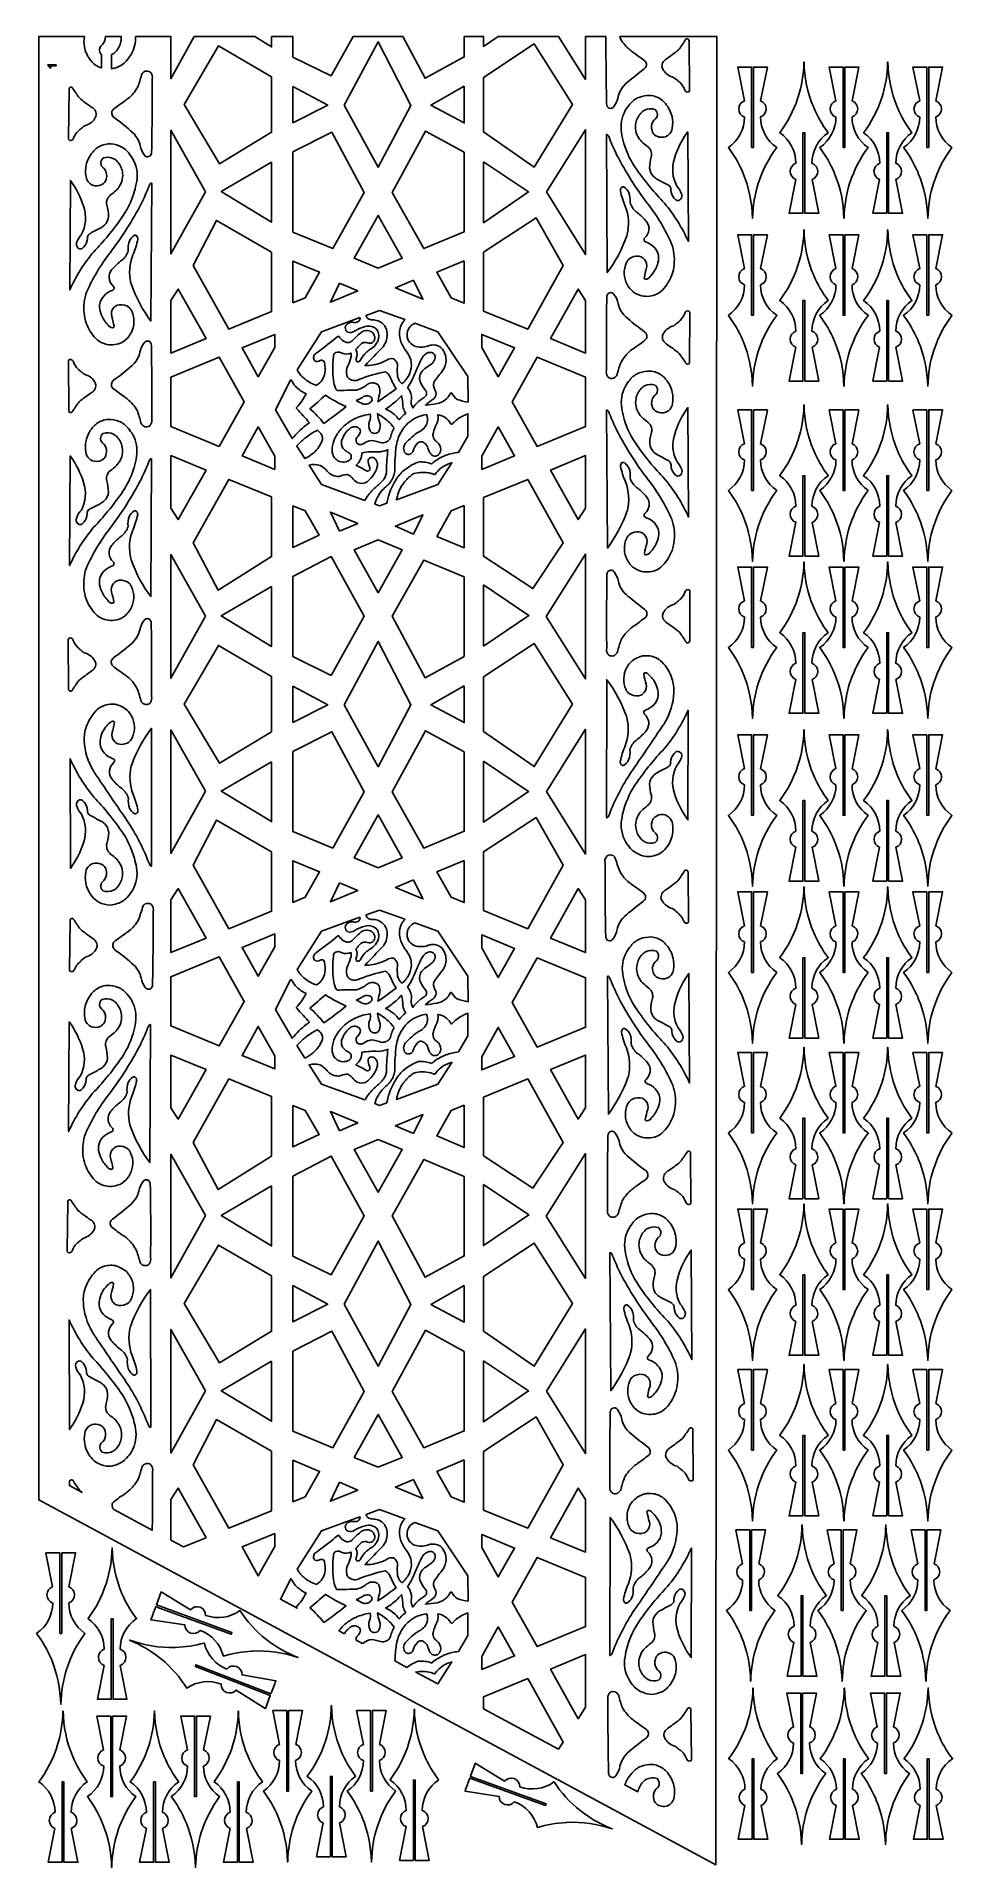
# Model space of a CAD drawing. Header units: millimetres. Extents: x -7831 to -6837, y 2323 to 4310.
import ezdxf

# ---------------------------------------------------------------- set-up
doc = ezdxf.new("R2010")
doc.units = ezdxf.units.MM
doc.layers.add('Default', color=70, linetype='Continuous')

msp = doc.modelspace()

# ---------------------------------------------------------------- linework, layer by layer
at = {"layer": 'Default'}
for points in [[(-7761, 4289.8), (-7761, 4275.6, -0.044041), (-7765.4, 4277.5, -0.115471), (-7772.6, 4283.8, -0.131023), (-7779.6, 4298.6, -0.09402), (-7779.5, 4309.6), (-7829.1, 4309.6), (-7829.1, 2721.6), (-7093.9, 2325.6), (-7092.9, 4309.6), (-7198.3, 4309.6, 0.005186), (-7197.4, 4307.1, 0.09242), (-7186.9, 4294.9, 0.023599), (-7183.2, 4292.1, -0.015127), (-7171.1, 4283.3, -0.17634), (-7169.3, 4279.8, -0.212267), (-7171, 4275.2, -0.035437), (-7171.8, 4274.5, 0.020732), (-7189.8, 4260.1, 0.093753), (-7197.2, 4251.6, 0.080851), (-7200.2, 4244, -0.121886), (-7204.8, 4233.6, 0.006884), (-7205.3, 4233, -0.201651), (-7208.2, 4231.7, -0.194802), (-7211, 4232.7, -0.136924), (-7211.9, 4233.9, -0.123077), (-7212.6, 4236.5, -0.006216), (-7213.3, 4309.6), (-7235.4, 4309.6), (-7235.4, 4263.2), (-7264.8, 4309.6), (-7330.3, 4309.6), (-7346.2, 4298.9), (-7346.2, 4309.6), (-7367.1, 4309.6), (-7367.1, 4287.6), (-7409.6, 4264.5), (-7433.7, 4309.6), (-7487.8, 4309.6), (-7511.7, 4267.1), (-7553.2, 4287.4), (-7553.2, 4309.6), (-7576.4, 4309.6), (-7576.4, 4298.5), (-7594.6, 4309.6), (-7660.2, 4309.6), (-7685.6, 4263.9), (-7685.6, 4309.6), (-7723.9, 4309.6, -0.143785), (-7728.9, 4290.1, -0.04938), (-7734.1, 4283, -0.121712), (-7745.2, 4275.9, -0.038282), (-7750, 4274.7), (-7750, 4290.1, 0.011567), (-7749.4, 4290.4, 0.107898), (-7745.5, 4293.3, 0.13561), (-7739.9, 4304.2, 0.061227), (-7739.6, 4309.6), (-7756.8, 4309.6, -0.182525), (-7759, 4302, -0.044352), (-7760.6, 4300.2, 0.192156), (-7763.3, 4295.9, 0.238898), (-7761.1, 4289.9)], [(-7124.8, 4249.4, -0.142557), (-7127.1, 4250.5, -0.165069), (-7128, 4252.3, 0.1063), (-7132.9, 4259.7, 0.033369), (-7135.4, 4261.8, 0.018953), (-7140, 4265.4, -0.092798), (-7146.6, 4268.5, -0.092692), (-7150.7, 4272.8, -0.089744), (-7152.5, 4277.2, -0.171542), (-7150.8, 4282.7, -0.085256), (-7147.9, 4285.3, 0.025663), (-7134.2, 4295.5, 0.012763), (-7126.9, 4306.3, -0.205966), (-7125.8, 4307.1, -0.23298), (-7124, 4306.9, -0.095952), (-7123.6, 4306.5, -0.165831), (-7123.1, 4304.8), (-7122.5, 4252, -0.297887), (-7123, 4250.1, -0.173017)], [(-7810.2, 4279), (-7810.2, 4277.9), (-7817.2, 4277.9, -0.056628), (-7816.5, 4276.9, -0.043758), (-7815.9, 4275.7), (-7817, 4275.7, 0.072762), (-7818, 4277.3, 0.03479), (-7818.6, 4277.9, 0.06006), (-7819.2, 4278.3), (-7819.2, 4279)], [(-7713.4, 4272, 0.151459), (-7716.7, 4269.6, 0.092495), (-7717.6, 4267.8, -0.027378), (-7721.8, 4254.5, -0.09242), (-7732.3, 4242.3, -0.023599), (-7736, 4239.5, 0.015127), (-7748.1, 4230.7, 0.17634), (-7749.9, 4227.2, 0.212267), (-7748.2, 4222.6, 0.035437), (-7747.4, 4221.9, -0.020732), (-7729.4, 4207.5, -0.093753), (-7722, 4199, -0.080851), (-7719, 4191.4, 0.121886), (-7714.4, 4181, -0.006884), (-7714, 4180.4, 0.201651), (-7711, 4179.1, 0.194802), (-7708.2, 4180.1, 0.136924), (-7707.3, 4181.3, 0.123077), (-7706.6, 4183.9, 0.006777), (-7706, 4263.6, 0.23137), (-7707.3, 4270.3, 0.037033), (-7708.2, 4271.3, 0.2037)], [(-7047.6, 4151.2, 0.075188), (-7054.1, 4112.5, -0.984999), (-7054.3, 4112.5, 0.095578), (-7064.4, 4161.2), (-7064.7, 4162, 0.060023), (-7080.4, 4189.2, -0.427199), (-7080.4, 4189.3, 0.246783), (-7062.9, 4222.3, -0.711573), (-7063, 4239.9), (-7070.3, 4276.5, -0.472994), (-7070.2, 4276.6, 0.00008), (-7055.3, 4276.6, -0.414262), (-7055.2, 4276.5), (-7055.2, 4189.3), (-7053.2, 4189.3), (-7053.2, 4276.5, -0.414216), (-7053.1, 4276.6), (-7038.2, 4276.6, -0.472994), (-7038.1, 4276.5), (-7045.4, 4239.9, -0.701731), (-7045.5, 4222.4, 0.248166), (-7027.9, 4189.3, -0.427814), (-7027.9, 4189.2, 0.080411), (-7047.4, 4152)], [(-7004.9, 4243.3, 0.075188), (-6998.5, 4282, -0.984999), (-6998.3, 4282, 0.095578), (-6988.1, 4233.3), (-6987.8, 4232.6, 0.060023), (-6972.1, 4205.3, -0.427199), (-6972.2, 4205.2, 0.246783), (-6989.7, 4172.2, -0.711573), (-6989.6, 4154.6), (-6982.3, 4118, -0.472994), (-6982.4, 4117.9, 0.00008), (-6997.3, 4117.9, -0.414262), (-6997.4, 4118), (-6997.4, 4205.2), (-6999.4, 4205.2), (-6999.4, 4118, -0.414216), (-6999.5, 4117.9), (-7014.4, 4117.9, -0.472994), (-7014.5, 4118), (-7007.2, 4154.6, -0.701731), (-7007.1, 4172.2, 0.248166), (-7024.6, 4205.2, -0.427814), (-7024.6, 4205.3, 0.080411), (-7005.2, 4242.5)], [(-6948.4, 4151.2, 0.075188), (-6954.8, 4112.5, -0.984999), (-6955, 4112.5, 0.095578), (-6965.2, 4161.2), (-6965.5, 4162, 0.060023), (-6981.2, 4189.2, -0.427199), (-6981.2, 4189.3, 0.246783), (-6963.6, 4222.3, -0.711573), (-6963.7, 4239.9), (-6971, 4276.5, -0.472994), (-6970.9, 4276.6, 0.00008), (-6956, 4276.6, -0.414262), (-6955.9, 4276.5), (-6955.9, 4189.3), (-6953.9, 4189.3), (-6953.9, 4276.5, -0.414216), (-6953.8, 4276.6), (-6938.9, 4276.6, -0.472994), (-6938.8, 4276.5), (-6946.1, 4239.9, -0.701731), (-6946.2, 4222.4, 0.248166), (-6928.7, 4189.3, -0.427814), (-6928.7, 4189.2, 0.080411), (-6948.1, 4152)], [(-6913.9, 4243.3, 0.075188), (-6907.5, 4282, -0.984999), (-6907.3, 4282, 0.095578), (-6897.1, 4233.3), (-6896.8, 4232.6, 0.060023), (-6881.1, 4205.3, -0.427199), (-6881.2, 4205.2, 0.246783), (-6898.7, 4172.2, -0.711573), (-6898.6, 4154.6), (-6891.3, 4118, -0.472994), (-6891.4, 4117.9, 0.00008), (-6906.3, 4117.9, -0.414262), (-6906.4, 4118), (-6906.4, 4205.2), (-6908.4, 4205.2), (-6908.4, 4118, -0.414216), (-6908.5, 4117.9), (-6923.4, 4117.9, -0.472994), (-6923.5, 4118), (-6916.2, 4154.6, -0.701731), (-6916.1, 4172.2, 0.248166), (-6933.6, 4205.2, -0.427814), (-6933.6, 4205.3, 0.080411), (-6914.2, 4242.5)], [(-6857.4, 4151.2, 0.075188), (-6863.8, 4112.5, -0.984999), (-6864, 4112.5, 0.095578), (-6874.2, 4161.2), (-6874.5, 4162, 0.060023), (-6890.2, 4189.2, -0.427199), (-6890.2, 4189.3, 0.246783), (-6872.6, 4222.3, -0.711573), (-6872.7, 4239.9), (-6880, 4276.5, -0.472994), (-6879.9, 4276.6, 0.00008), (-6865, 4276.6, -0.414262), (-6864.9, 4276.5), (-6864.9, 4189.3), (-6862.9, 4189.3), (-6862.9, 4276.5, -0.414216), (-6862.8, 4276.6), (-6847.9, 4276.6, -0.472994), (-6847.8, 4276.5), (-6855.1, 4239.9, -0.701731), (-6855.2, 4222.4, 0.248166), (-6837.7, 4189.3, -0.427814), (-6837.7, 4189.2, 0.080411), (-6857.1, 4152)], [(-7794.4, 4196.8, 0.142557), (-7792.1, 4197.9, 0.165069), (-7791.2, 4199.7, -0.1063), (-7786.3, 4207.1, -0.033369), (-7783.8, 4209.2, -0.018953), (-7779.2, 4212.8, 0.092798), (-7772.6, 4216, 0.092692), (-7768.5, 4220.2, 0.089744), (-7766.7, 4224.6, 0.171542), (-7768.4, 4230.1, 0.085256), (-7771.3, 4232.7, -0.025663), (-7785, 4243, -0.012763), (-7792.3, 4253.7, 0.205966), (-7793.4, 4254.6, 0.23298), (-7795.2, 4254.3, 0.095952), (-7795.6, 4253.9, 0.165831), (-7796.1, 4252.2), (-7796.7, 4199.4, 0.297887), (-7796.2, 4197.5, 0.173017)], [(-7132.9, 4132.7, 0.23982), (-7130.9, 4137.2, 0.081535), (-7131.5, 4139.6, 0.082113), (-7136.3, 4147.2, -0.208904), (-7138.9, 4177.4, -0.086345), (-7124.5, 4206.2), (-7123.8, 4087.3, 0.068438), (-7149.8, 4128.8, -0.038835), (-7179.6, 4164.8, -0.086577), (-7193.8, 4193.6, -0.034656), (-7196.4, 4205.4, -0.173148), (-7192.3, 4229.3, -0.050923), (-7187.4, 4236.3, -0.132731), (-7177.5, 4243.7, -0.10578), (-7165.3, 4245.8, -0.12698), (-7153.4, 4241.4, -0.081014), (-7148.7, 4236.9, -0.120689), (-7141.6, 4222.8, -0.101401), (-7141.4, 4210.4, -0.203869), (-7145.4, 4202.9, -0.066104), (-7148.6, 4201, -0.191409), (-7158, 4201.4, -0.160556), (-7162.4, 4205.1, -0.089501), (-7163.3, 4207.6, -0.248224), (-7161.7, 4218.2, -0.015041), (-7161.2, 4218.9, 0.179504), (-7157.8, 4222.9, 0.262577), (-7159.2, 4229.6, 0.03561), (-7160.1, 4230.5, 0.196462), (-7171.5, 4229.7, 0.10821), (-7175.3, 4226.7, 0.135682), (-7180.9, 4215.9, 0.195198), (-7177.6, 4199.4, 0.042417), (-7174.8, 4195.9, 0.040002), (-7168.2, 4190.4, -0.162701), (-7164.1, 4184.4, -0.129979), (-7164.1, 4179.3, 0.063831), (-7165.9, 4167, 0.190328), (-7161.3, 4157.4, 0.062705), (-7157.5, 4154.7, -0.006267), (-7146.1, 4148.7, -0.189105), (-7143.2, 4145.8, -0.136594), (-7142.9, 4143.4, 0.17825), (-7139.2, 4134.2, 0.036711), (-7137.3, 4132.4, 0.322063), (-7133.2, 4132.4, 0.011215)], [(-7786.3, 4080.1, -0.23982), (-7788.3, 4084.6, -0.081535), (-7787.7, 4087, -0.082113), (-7782.9, 4094.6, 0.208904), (-7780.3, 4124.8, 0.086345), (-7794.7, 4153.6), (-7795.5, 4034.7, -0.068438), (-7769.4, 4076.2, 0.038835), (-7739.6, 4112.2, 0.086577), (-7725.4, 4141.1, 0.034656), (-7722.8, 4152.9, 0.173148), (-7726.9, 4176.7, 0.050923), (-7731.8, 4183.7, 0.132731), (-7741.7, 4191.1, 0.10578), (-7753.9, 4193.2, 0.12698), (-7765.8, 4188.8, 0.081014), (-7770.5, 4184.3, 0.120689), (-7777.6, 4170.2, 0.101401), (-7777.8, 4157.8, 0.203869), (-7773.8, 4150.3, 0.066104), (-7770.6, 4148.4, 0.191409), (-7761.2, 4148.8, 0.160556), (-7756.8, 4152.6, 0.089501), (-7755.9, 4155, 0.248224), (-7757.5, 4165.6, 0.015041), (-7758, 4166.3, -0.179504), (-7761.4, 4170.4, -0.262577), (-7760, 4177, -0.03561), (-7759.1, 4177.9, -0.196462), (-7747.7, 4177.1, -0.10821), (-7743.9, 4174.1, -0.135682), (-7738.3, 4163.3, -0.195198), (-7741.7, 4146.8, -0.042417), (-7744.4, 4143.3, -0.040002), (-7751.1, 4137.8, 0.162701), (-7755.1, 4131.9, 0.129979), (-7755.2, 4126.8, -0.063831), (-7753.3, 4114.4, -0.190328), (-7757.9, 4104.9, -0.062705), (-7761.7, 4102.1, 0.006267), (-7773.1, 4096.1, 0.189105), (-7776, 4093.2, 0.136594), (-7776.3, 4090.8, -0.17825), (-7780, 4081.6, -0.036711), (-7781.9, 4079.8, -0.322063), (-7786, 4079.8, -0.011215)], [(-7188.6, 4140.6, -0.124595), (-7187.2, 4129.7, 0.154489), (-7180.4, 4119.5, 0.018679), (-7179, 4118.4, -0.054769), (-7169.6, 4109.3, -0.210945), (-7166.6, 4099.6, -0.165536), (-7171, 4091.3, 0.433271), (-7171.4, 4087.6, 0.077861), (-7167.7, 4085.8, -0.127318), (-7159.2, 4078.9, -0.172549), (-7156.1, 4068.5, -0.076186), (-7158.3, 4059.9, -0.089549), (-7165.5, 4049.1, -0.222763), (-7170.2, 4046.2, -0.019237), (-7170.8, 4046.2, -0.249398), (-7171.8, 4047.8, -0.027776), (-7169.3, 4058.6, 0.247093), (-7171.3, 4067.6, 0.089839), (-7175.1, 4070.7, 0.189544), (-7185.6, 4069.9, 0.159487), (-7190.4, 4065.6, 0.042176), (-7191, 4064.3, 0.239334), (-7190.3, 4040.5, 0.052395), (-7186.4, 4035, 0.131715), (-7176.7, 4028.9, 0.1697), (-7159.9, 4029.4, 0.119156), (-7152, 4034.6, 0.105267), (-7141.7, 4051.2, 0.067928), (-7139.3, 4062.2, 0.109576), (-7142.1, 4084.9, 0.062275), (-7167.6, 4127.6, -0.041735), (-7201.7, 4181.4, -0.014891), (-7209.6, 4199.3, 0.086617), (-7211.3, 4202.6, 0.424926), (-7212.8, 4203.2), (-7212, 4053.5, 0.07631), (-7190.7, 4093.3), (-7190.3, 4094.7, 0.152063), (-7192.3, 4125.5, -0.051417), (-7197.7, 4142.4, -0.189517), (-7196.5, 4145.9, -0.346809), (-7193.6, 4146.3, -0.126453)], [(-7730.6, 4088, 0.124595), (-7732, 4077.1, -0.154489), (-7738.8, 4066.9, -0.018679), (-7740.2, 4065.9, 0.054769), (-7749.6, 4056.7, 0.210945), (-7752.6, 4047, 0.165536), (-7748.2, 4038.7, -0.433271), (-7747.8, 4035.1, -0.077861), (-7751.5, 4033.2, 0.127318), (-7760, 4026.3, 0.172549), (-7763.1, 4015.9, 0.076186), (-7760.9, 4007.3, 0.089549), (-7753.8, 3996.5, 0.222763), (-7749, 3993.7, 0.019237), (-7748.4, 3993.6, 0.249398), (-7747.4, 3995.2, 0.027776), (-7749.9, 4006, -0.247093), (-7747.9, 4015.1, -0.089839), (-7744.1, 4018.1, -0.189544), (-7733.6, 4017.3, -0.159487), (-7728.8, 4013, -0.042176), (-7728.2, 4011.7, -0.239334), (-7728.9, 3988, -0.052395), (-7732.8, 3982.4, -0.131715), (-7742.5, 3976.3, -0.1697), (-7759.3, 3976.8, -0.119156), (-7767.2, 3982, -0.105267), (-7777.5, 3998.6, -0.067928), (-7779.9, 4009.7, -0.109576), (-7777.1, 4032.3, -0.062275), (-7751.7, 4075, 0.041735), (-7717.5, 4128.8, 0.014891), (-7709.6, 4146.7, -0.086617), (-7707.9, 4150.1, -0.424926), (-7706.4, 4150.6), (-7707.3, 4000.9, -0.07631), (-7728.5, 4040.7), (-7729, 4042.1, -0.152063), (-7726.9, 4072.9, 0.051417), (-7721.5, 4089.8, 0.189517), (-7722.7, 4093.3, 0.346809), (-7725.6, 4093.7, 0.126453)], [(-7047.6, 3969.1, 0.075188), (-7054.1, 3930.4, -0.984999), (-7054.3, 3930.4, 0.095578), (-7064.4, 3979), (-7064.7, 3979.8, 0.060023), (-7080.4, 4007, -0.427199), (-7080.4, 4007.2, 0.246783), (-7062.9, 4040.2, -0.711573), (-7063, 4057.8), (-7070.3, 4094.4, -0.472994), (-7070.2, 4094.5, 0.00008), (-7055.3, 4094.5, -0.414262), (-7055.2, 4094.4), (-7055.2, 4007.2), (-7053.2, 4007.2), (-7053.2, 4094.4, -0.414216), (-7053.1, 4094.5), (-7038.2, 4094.5, -0.472994), (-7038.1, 4094.4), (-7045.4, 4057.8, -0.701731), (-7045.5, 4040.2, 0.248166), (-7027.9, 4007.2, -0.427814), (-7027.9, 4007, 0.080411), (-7047.4, 3969.9)], [(-7004.9, 4061.2, 0.075188), (-6998.5, 4099.9, -0.984999), (-6998.3, 4099.9, 0.095578), (-6988.1, 4051.2), (-6987.8, 4050.4, 0.060023), (-6972.1, 4023.2, -0.427199), (-6972.2, 4023.1, 0.246783), (-6989.7, 3990.1, -0.711573), (-6989.6, 3972.5), (-6982.3, 3935.9, -0.472994), (-6982.4, 3935.8, 0.00008), (-6997.3, 3935.8, -0.414262), (-6997.4, 3935.9), (-6997.4, 4023.1), (-6999.4, 4023.1), (-6999.4, 3935.9, -0.414216), (-6999.5, 3935.8), (-7014.4, 3935.8, -0.472994), (-7014.5, 3935.9), (-7007.2, 3972.5, -0.701731), (-7007.1, 3990, 0.248166), (-7024.6, 4023.1, -0.427814), (-7024.6, 4023.2, 0.080411), (-7005.2, 4060.4)], [(-6948.4, 3969.1, 0.075188), (-6954.8, 3930.4, -0.984999), (-6955, 3930.4, 0.095578), (-6965.2, 3979), (-6965.5, 3979.8, 0.060023), (-6981.2, 4007, -0.427199), (-6981.2, 4007.2, 0.246783), (-6963.6, 4040.2, -0.711573), (-6963.7, 4057.8), (-6971, 4094.4, -0.472994), (-6970.9, 4094.5, 0.00008), (-6956, 4094.5, -0.414262), (-6955.9, 4094.4), (-6955.9, 4007.2), (-6953.9, 4007.2), (-6953.9, 4094.4, -0.414216), (-6953.8, 4094.5), (-6938.9, 4094.5, -0.472994), (-6938.8, 4094.4), (-6946.1, 4057.8, -0.701731), (-6946.2, 4040.2, 0.248166), (-6928.7, 4007.2, -0.427814), (-6928.7, 4007, 0.080411), (-6948.1, 3969.9)], [(-6913.9, 4061.2, 0.075188), (-6907.5, 4099.9, -0.984999), (-6907.3, 4099.9, 0.095578), (-6897.1, 4051.2), (-6896.8, 4050.4, 0.060023), (-6881.1, 4023.2, -0.427199), (-6881.2, 4023.1, 0.246783), (-6898.7, 3990.1, -0.711573), (-6898.6, 3972.5), (-6891.3, 3935.9, -0.472994), (-6891.4, 3935.8, 0.00008), (-6906.3, 3935.8, -0.414262), (-6906.4, 3935.9), (-6906.4, 4023.1), (-6908.4, 4023.1), (-6908.4, 3935.9, -0.414216), (-6908.5, 3935.8), (-6923.4, 3935.8, -0.472994), (-6923.5, 3935.9), (-6916.2, 3972.5, -0.701731), (-6916.1, 3990, 0.248166), (-6933.6, 4023.1, -0.427814), (-6933.6, 4023.2, 0.080411), (-6914.2, 4060.4)], [(-6857.4, 3969.1, 0.075188), (-6863.8, 3930.4, -0.984999), (-6864, 3930.4, 0.095578), (-6874.2, 3979), (-6874.5, 3979.8, 0.060023), (-6890.2, 4007, -0.427199), (-6890.2, 4007.2, 0.246783), (-6872.6, 4040.2, -0.711573), (-6872.7, 4057.8), (-6880, 4094.4, -0.472994), (-6879.9, 4094.5, 0.00008), (-6865, 4094.5, -0.414262), (-6864.9, 4094.4), (-6864.9, 4007.2), (-6862.9, 4007.2), (-6862.9, 4094.4, -0.414216), (-6862.8, 4094.5), (-6847.9, 4094.5, -0.472994), (-6847.8, 4094.4), (-6855.1, 4057.8, -0.701731), (-6855.2, 4040.2, 0.248166), (-6837.7, 4007.2, -0.427814), (-6837.7, 4007, 0.080411), (-6857.1, 3969.9)], [(-7205.3, 3938.9, 0.151381), (-7201.9, 3941.4, 0.092035), (-7201.1, 3943.2, -0.027343), (-7196.9, 3956.4, -0.092305), (-7186.5, 3968.8, -0.023458), (-7182.7, 3971.6, 0.015094), (-7170.7, 3980.4, 0.176601), (-7168.9, 3984, 0.212227), (-7170.6, 3988.6, 0.035784), (-7171.4, 3989.3, -0.020778), (-7189.6, 4003.6, -0.093782), (-7197, 4012, -0.08111), (-7200, 4019.6, 0.121988), (-7204.6, 4029.9), (-7205.1, 4030.5, 0.20112), (-7208, 4031.8, 0.195283), (-7210.9, 4030.8, 0.137014), (-7211.7, 4029.6, 0.122783), (-7212.4, 4027, 0.006777), (-7212.7, 3947.3, 0.215809), (-7211.5, 3940.9, 0.045105), (-7210.4, 3939.6, 0.202346)], [(-7548.6, 3947.9, 0.09051), (-7541.4, 3938.9, 0.092172), (-7528.4, 3931.4, 0.005248), (-7527.5, 3931.2, 0.107025), (-7521.3, 3937.2, 0.116427), (-7518.7, 3944.3, 0.101613), (-7518.9, 3955.8, 0.252538), (-7520.1, 3957.8, 0.236531), (-7523.5, 3958.1, -0.272856), (-7529.3, 3957.6, -0.01517), (-7529.5, 3957.7, -0.194652), (-7530.8, 3961.5, -0.188634), (-7528.9, 3965.4, -0.066042), (-7527.2, 3966.5, 0.003928), (-7504.3, 3984.2, -0.328474), (-7503.2, 3984.2, -0.049883), (-7503.1, 3984.1, 0.126811), (-7498.1, 3979.1, 0.056784), (-7494.5, 3977.5, 0.159339), (-7489.9, 3978.6, 0.054304), (-7488.9, 3979.4, -0.027099), (-7479.8, 3987.9, -0.13119), (-7475.7, 3990.2, -0.163975), (-7469.1, 3989.8, -0.139206), (-7465.7, 3987.2, -0.08282), (-7464.8, 3985.4, -0.276828), (-7465.4, 3979.2, -0.069226), (-7466.8, 3977.7, -0.239954), (-7472.3, 3977.2, 0.223526), (-7478.1, 3977, 0.076758), (-7479.5, 3976, -0.004872), (-7484.9, 3970, -0.247573), (-7484.6, 3960.1, 0.257412), (-7483.8, 3956.9, 0.229426), (-7480.8, 3957.3, 0.204843), (-7479.7, 3958.7, -0.110233), (-7473.2, 3967.3, -0.050306), (-7468.2, 3970.8, 0.110679), (-7462.3, 3976.8, 0.121619), (-7460, 3983.8, 0.058938), (-7460.2, 3987.2, 0.176026), (-7462.6, 3992.2, 0.127657), (-7467.7, 3995, 0.132981), (-7474.7, 3994.9, 0.07476), (-7485.6, 3990.4, 0.048821), (-7486.2, 3990, -0.214489), (-7493.4, 3988.8, -0.133084), (-7495.7, 3991, -0.287175), (-7495.4, 3996.5, -0.149904), (-7491.9, 3999.1, -0.12562), (-7487.4, 3999.5, 0.176469), (-7482.8, 4000, 0.149084), (-7480.8, 4001.9, 0.195203), (-7480.4, 4004.6), (-7522.2, 3989.4)], [(-7459, 4012.4), (-7473.8, 4007, 0.19508), (-7471.7, 4003.7, 0.16747), (-7466.9, 4002.2, -0.078476), (-7461.1, 4001.3, -0.089572), (-7456.2, 3998.6, -0.077672), (-7453.5, 3995.7, -0.059857), (-7451.7, 3991.8, -0.192087), (-7452.8, 3977.2, -0.053947), (-7455.3, 3973.1, 0.007627), (-7474.8, 3952.6, 0.091523), (-7457.5, 3955.6, 0.039067), (-7451.3, 3958.5, -0.19928), (-7444.1, 3960, -0.132534), (-7440.6, 3956.5, -0.170128), (-7439.7, 3951.8, 0.042642), (-7439.5, 3940.7, 0.144954), (-7436.2, 3934.5, 0.03572), (-7434.7, 3933.1, 0.099195), (-7427.4, 3942, 0.115151), (-7424.6, 3952.7, 0.0854), (-7425.7, 3960.8, 0.054033), (-7431.5, 3970.2, -0.099441), (-7436.8, 3981.5, -0.065629), (-7437.6, 3989.1, -0.133272), (-7433.8, 3999.7, -0.035151), (-7431.6, 4002.5)], [(-7362.9, 3912.9), (-7363.2, 3940.6), (-7395.7, 3989.4), (-7420.7, 3998.5, 0.127014), (-7426.6, 3994.1, 0.1354), (-7428.9, 3988.7, 0.029871), (-7429, 3987.5, 0.186709), (-7427.6, 3979.4, 0.123865), (-7422.1, 3974.3, 0.014567), (-7421.3, 3973.8, 0.163555), (-7406.9, 3973.8, -0.071888), (-7402.6, 3974.9, -0.11477), (-7396, 3974.1, -0.113942), (-7391.6, 3971.3, -0.055961), (-7390.8, 3970.3, -0.108081), (-7387.3, 3962.4, -0.174679), (-7389.3, 3949.2), (-7389.5, 3949, -0.020953), (-7398.5, 3937, 0.183392), (-7400.4, 3930.5, 0.112348), (-7399, 3926.2, -0.314743), (-7399, 3918.1, -0.075853), (-7400.9, 3916.1, 0.039296), (-7409.3, 3909.7, 0.02405), (-7396.6, 3911.3, 0.106076), (-7387.8, 3915.4, 0.095159), (-7383.4, 3920.3, 0.039728), (-7382.3, 3922.5, -0.498617), (-7380.9, 3922.7, -0.066773), (-7380.8, 3922.6, 0.111986), (-7375, 3915.9, 0.056208)], [(-7124.5, 4012, 0.143033), (-7126.8, 4010.8, 0.168616), (-7127.8, 4009.1, -0.106169), (-7132.7, 4001.6, -0.03321), (-7135.1, 3999.5, -0.018911), (-7139.6, 3995.9, 0.092346), (-7146.3, 3992.6, 0.092563), (-7150.4, 3988.3, 0.08087), (-7152.1, 3984.3, 0.180241), (-7150.4, 3978.6, 0.087678), (-7147.5, 3975.9, -0.025719), (-7133.8, 3965.7, -0.01279), (-7126.4, 3955.1, 0.204791), (-7125.3, 3954.2, 0.232363), (-7123.5, 3954.5, 0.10177), (-7123.1, 3954.9, 0.162605), (-7122.6, 3956.6), (-7122.3, 4009.4, 0.297064), (-7122.8, 4011.3, 0.17116)], [(-7713.9, 3886.3, -0.151381), (-7717.3, 3888.8, -0.092035), (-7718.1, 3890.6, 0.027343), (-7722.3, 3903.9, 0.092305), (-7732.7, 3916.2, 0.023458), (-7736.5, 3919, -0.015094), (-7748.5, 3927.8, -0.176601), (-7750.3, 3931.4, -0.212227), (-7748.6, 3936, -0.035784), (-7747.8, 3936.7, 0.020778), (-7729.7, 3951, 0.093782), (-7722.2, 3959.4, 0.08111), (-7719.2, 3967, -0.121988), (-7714.6, 3977.4), (-7714.1, 3978, -0.20112), (-7711.2, 3979.2, -0.195283), (-7708.3, 3978.2, -0.137014), (-7707.5, 3977, -0.122783), (-7706.8, 3974.4, -0.006777), (-7706.5, 3894.7, -0.215809), (-7707.7, 3888.3, -0.045105), (-7708.8, 3887, -0.202346)], [(-7794.7, 3959.4, -0.143033), (-7792.4, 3958.2, -0.168616), (-7791.4, 3956.5, 0.106169), (-7786.5, 3949, 0.03321), (-7784.1, 3946.9, 0.018911), (-7779.6, 3943.3, -0.092346), (-7772.9, 3940.1, -0.092563), (-7768.8, 3935.7, -0.08087), (-7767.1, 3931.7, -0.180241), (-7768.8, 3926, -0.087678), (-7771.7, 3923.3, 0.025719), (-7785.4, 3913.2, 0.01279), (-7792.8, 3902.5, -0.204791), (-7793.9, 3901.6, -0.232363), (-7795.7, 3901.9, -0.10177), (-7796.1, 3902.4, -0.162605), (-7796.6, 3904), (-7796.9, 3956.8, -0.297064), (-7796.4, 3958.7, -0.17116)], [(-7505.3, 3925.5, -0.002135), (-7484.2, 3926, 0.077002), (-7475.2, 3929.9, 0.035167), (-7472, 3932.3, -0.154528), (-7466.5, 3933.8, -0.111758), (-7462.5, 3932.8, -0.11532), (-7460, 3930.7, -0.112924), (-7459.1, 3928.4, -0.144638), (-7459.8, 3918.7, 0.024127), (-7460.9, 3913.3, 0.008608), (-7441.2, 3927.5, -0.040978), (-7448.2, 3941.5, 0.113066), (-7452.3, 3945.7), (-7452.7, 3945.9, 0.043721), (-7480.8, 3937.7, -0.146484), (-7486.6, 3936.3, -0.126722), (-7491.4, 3937.8, -0.115703), (-7493.8, 3940.1, -0.076329), (-7494.5, 3941.9, -0.182459), (-7493.5, 3952.4, -0.01363), (-7493.1, 3953.1, 0.06135), (-7489.9, 3962.5, 0.078937), (-7490.3, 3966.2, -0.194449), (-7499.8, 3965.9, -0.04326), (-7501.6, 3966.7, 0.205915), (-7506.4, 3966.8, 0.140373), (-7508.5, 3965.2, 0.195108), (-7509.2, 3962.8, -0.092335), (-7509.2, 3962.5, 0.060766), (-7509.2, 3936.6, 0.090993), (-7506.9, 3928.1), (-7506.9, 3928.1, 0.070578)], [(-7428.6, 3928.6, 0.054461), (-7419.1, 3948, -0.017492), (-7413, 3960.8, -0.114641), (-7409.2, 3965.1, -0.05514), (-7406.2, 3966.7, -0.17228), (-7401.7, 3966.4, -0.141552), (-7399.5, 3964.6, -0.143453), (-7398.8, 3962.5, -0.176318), (-7400.6, 3956.6, -0.038721), (-7401.7, 3955.4, -0.044167), (-7409, 3950, 0.103105), (-7413.5, 3945.6, 0.115426), (-7415.5, 3940.4, 0.109346), (-7415.1, 3935.4, 0.066387), (-7409.2, 3925.7, -0.194471), (-7408.1, 3922.1, -0.172996), (-7409.8, 3918.6, -0.03215), (-7410.5, 3918, 0.072407), (-7418.8, 3911.8, 0.049184), (-7422.6, 3907.1), (-7422.6, 3907.1), (-7422.9, 3906.6, -0.143735), (-7424.7, 3913.7, 0.171015), (-7426.2, 3924.9, 0.056368)], [(-7555.2, 3937.5), (-7555.7, 3936.7), (-7572.2, 3904.5), (-7553.9, 3873.3, -0.066448), (-7538.8, 3888, -0.012452), (-7535.2, 3890.5, 0.009925), (-7549, 3905.7, -0.426734), (-7549.1, 3907, 0.063183), (-7539.1, 3921.3), (-7538.9, 3921.9, -0.083032), (-7548.8, 3928.6, -0.074099), (-7554.1, 3935.5, -0.008606), (-7554.6, 3936.3), (-7554.6, 3936.3, -0.010745)], [(-7132.7, 3833.6, 0.23982), (-7130.7, 3838.1, 0.081535), (-7131.3, 3840.5, 0.082113), (-7136.1, 3848.1, -0.208904), (-7138.7, 3878.3, -0.086345), (-7124.3, 3907.1), (-7123.6, 3788.2, 0.068438), (-7149.7, 3829.7, -0.038835), (-7179.4, 3865.8, -0.086577), (-7193.6, 3894.6, -0.034656), (-7196.2, 3906.4, -0.173148), (-7192.1, 3930.2, -0.050923), (-7187.2, 3937.2, -0.132731), (-7177.3, 3944.6, -0.10578), (-7165.1, 3946.7, -0.12698), (-7153.2, 3942.3, -0.081014), (-7148.5, 3937.9, -0.120689), (-7141.4, 3923.7, -0.101401), (-7141.2, 3911.4, -0.203869), (-7145.2, 3903.9, -0.066104), (-7148.4, 3901.9, -0.191409), (-7157.8, 3902.3, -0.160556), (-7162.2, 3906.1, -0.089501), (-7163.1, 3908.5, -0.248224), (-7161.5, 3919.2, -0.015041), (-7161, 3919.8, 0.179504), (-7157.6, 3923.9, 0.262577), (-7159, 3930.6, 0.03561), (-7159.9, 3931.4, 0.196462), (-7171.3, 3930.6, 0.10821), (-7175.2, 3927.6, 0.135682), (-7180.7, 3916.8, 0.195198), (-7177.4, 3900.3, 0.042417), (-7174.6, 3896.8, 0.040002), (-7168, 3891.3, -0.162701), (-7163.9, 3885.4, -0.129979), (-7163.9, 3880.3, 0.063831), (-7165.8, 3867.9, 0.190328), (-7161.1, 3858.4, 0.062705), (-7157.3, 3855.7, -0.006267), (-7145.9, 3849.6, -0.189105), (-7143.1, 3846.7, -0.136594), (-7142.7, 3844.4, 0.17825), (-7139, 3835.1, 0.036711), (-7137.1, 3833.4, 0.322063), (-7133, 3833.3, 0.011215)], [(-7495.4, 3908.1, -0.015325), (-7519.5, 3889.9, 0.04614), (-7534.7, 3905.8, 0.005713), (-7517.9, 3920.4, 0.038778)], [(-7484.5, 3914.7, 0.056032), (-7479.7, 3916.8, 0.026077), (-7477.8, 3918.1, -0.089763), (-7475.2, 3919.4, -0.142972), (-7470.1, 3919.5, -0.092105), (-7468.5, 3918.5, -0.099451), (-7467.6, 3917.2, -0.119693), (-7467.3, 3915.6, -0.127724), (-7467.9, 3913.8, -0.101204), (-7469.2, 3912.5, -0.011997), (-7469.4, 3912.4, -0.091853), (-7471.9, 3911, -0.139023), (-7476.8, 3910.8, -0.021157)], [(-7437.9, 3893.6, 0.063322), (-7443.4, 3899.8, 0.062592), (-7451.6, 3905.1, 0.006513), (-7452.5, 3905.6, 0.044628), (-7441.2, 3913.9, 0.029466), (-7435.2, 3919.9, -0.070702), (-7433.8, 3908.3, 0.097695), (-7431.4, 3901.8, 0.016156), (-7430.7, 3900.7, 0.052325), (-7436.7, 3895.1, 0.011501), (-7437.8, 3893.8), (-7437.8, 3893.8)], [(-7786.5, 3781, -0.23982), (-7788.5, 3785.6, -0.081535), (-7787.9, 3787.9, -0.082113), (-7783.1, 3795.5, 0.208904), (-7780.5, 3825.7, 0.086345), (-7794.9, 3854.5), (-7795.6, 3735.6, -0.068438), (-7769.5, 3777.1, 0.038835), (-7739.8, 3813.2, 0.086577), (-7725.6, 3842, 0.034656), (-7723, 3853.8, 0.173148), (-7727.1, 3877.6, 0.050923), (-7732, 3884.6, 0.132731), (-7741.9, 3892, 0.10578), (-7754.1, 3894.2, 0.12698), (-7766, 3889.8, 0.081014), (-7770.7, 3885.3, 0.120689), (-7777.8, 3871.1, 0.101401), (-7778, 3858.8, 0.203869), (-7774, 3851.3, 0.066104), (-7770.8, 3849.3, 0.191409), (-7761.4, 3849.7, 0.160556), (-7757, 3853.5, 0.089501), (-7756.1, 3855.9, 0.248224), (-7757.7, 3866.6, 0.015041), (-7758.2, 3867.2, -0.179504), (-7761.6, 3871.3, -0.262577), (-7760.2, 3878, -0.03561), (-7759.3, 3878.8, -0.196462), (-7747.9, 3878.1, -0.10821), (-7744, 3875, -0.135682), (-7738.5, 3864.2, -0.195198), (-7741.8, 3847.8, -0.042417), (-7744.6, 3844.3, -0.040002), (-7751.2, 3838.7, 0.162701), (-7755.3, 3832.8, 0.129979), (-7755.3, 3827.7, -0.063831), (-7753.4, 3815.3, -0.190328), (-7758.1, 3805.8, -0.062705), (-7761.9, 3803.1, 0.006267), (-7773.3, 3797.1, 0.189105), (-7776.2, 3794.2, 0.136594), (-7776.5, 3791.8, -0.17825), (-7780.2, 3782.5, -0.036711), (-7782.1, 3780.8, -0.322063), (-7786.2, 3780.8, -0.011215)], [(-7443.4, 3884.9, 0.079428), (-7454, 3895.7, 0.039692), (-7461.4, 3900.3, 0.045698), (-7459.1, 3891.1, -0.192011), (-7459.5, 3882.1, -0.172482), (-7461.4, 3879.9, -0.233463), (-7466.9, 3879.5, -0.12796), (-7468.8, 3880.9, -0.052854), (-7469.4, 3881.9, -0.222612), (-7470, 3892.2, 0.130982), (-7469.2, 3899.9, 0.074639), (-7485, 3895.4, 0.062845), (-7495.1, 3889.2, 0.04811), (-7501, 3883.5, 0.080479), (-7507.6, 3873.7, 0.090981), (-7510.5, 3862.5, 0.023035), (-7510.6, 3860.2, 0.142702), (-7508.4, 3853.2, 0.058126), (-7506, 3850.5, 0.123644), (-7500.9, 3848.1, 0.141226), (-7494, 3848.7, 0.061925), (-7491.7, 3849.9, 0.138631), (-7490, 3852.2, 0.227409), (-7490.5, 3856.3, 0.132195), (-7493.1, 3858.5, -0.112938), (-7498, 3861.9, -0.107769), (-7500.1, 3865.7, -0.140181), (-7500.3, 3870.8, -0.107782), (-7495.5, 3880.3, -0.048259), (-7491.5, 3884.3, -0.1454), (-7487.8, 3886.2, -0.146635), (-7483.2, 3885.6, -0.121355), (-7480.9, 3883.9, -0.152357), (-7479.9, 3881.4, -0.15249), (-7480.5, 3878.8, -0.060779), (-7483.7, 3874.7, 0.292954), (-7483.9, 3868.8, 0.027748), (-7483.6, 3868.3), (-7483.6, 3868.3, 0.147823), (-7480.3, 3866.9, 0.138653), (-7476.9, 3867.5, 0.054353), (-7475.8, 3868.3, -0.113621), (-7468.1, 3871.4, -0.056422), (-7456.6, 3868.7, 0.13259), (-7450.8, 3870.2, 0.104367), (-7448.1, 3872.6, 0.017306), (-7447.8, 3873.1, -0.051473)], [(-7373.5, 3858.3), (-7363.3, 3875.9), (-7363.2, 3900.3, 0.084081), (-7375.9, 3893.3, 0.041059), (-7380.3, 3889.2, -0.326846), (-7381.8, 3889.4, -0.176192), (-7382.1, 3889.9, 0.130777), (-7387.7, 3896.1, 0.100478), (-7395.8, 3899.2, -0.161189), (-7398.2, 3886.8, 0.093652), (-7401.1, 3877.5, 0.193763), (-7398.7, 3871.3, 0.047271), (-7397.1, 3870, -0.132053), (-7393.6, 3865.8, -0.25175), (-7394, 3857.3, 0.036618), (-7394.4, 3856.7, -0.175307), (-7397.2, 3854.6, -0.209743), (-7401.9, 3855.2, -0.093969), (-7403.2, 3856.3, -0.137177), (-7406.6, 3863, 0.181567), (-7409.9, 3868.2, 0.075146), (-7412.9, 3869.8, 0.205978), (-7417, 3869.2, 0.083185), (-7418, 3868.3, 0.115694), (-7422.5, 3860, -0.184352), (-7425.3, 3856.9, -0.074316), (-7427.4, 3856.2, -0.178575), (-7430.8, 3857.3), (-7431, 3857.5, -0.182103), (-7433, 3862.9, -0.154472), (-7431.2, 3867.9, -0.078424), (-7416.2, 3880.8, 0.117653), (-7410, 3885.6, 0.109198), (-7407.4, 3890.7, 0.180437), (-7408.3, 3899.4, 0.090352), (-7422.1, 3894.5, 0.07832), (-7430.2, 3888.1, 0.039316), (-7433, 3884.6, 0.096899), (-7440, 3870.1, 0.030619), (-7440.9, 3865.4, 0.039134), (-7442.5, 3839.5, -0.14048), (-7447, 3826.7, -0.050099), (-7450.9, 3822.3, 0.089343), (-7460.4, 3811.4, 0.070856), (-7464.2, 3802.3), (-7459, 3800.4), (-7451.1, 3803.3, -0.083565), (-7451, 3804.6, -0.090015), (-7441.2, 3829, -0.076905), (-7432.4, 3839, -0.081591), (-7417.2, 3847.8, -0.062986), (-7417, 3847.9, -0.112581), (-7402.5, 3845.9, -0.093635), (-7387.1, 3855.2, -0.062576)], [(-7188.4, 3841.5, -0.124595), (-7187.1, 3830.6, 0.154489), (-7180.2, 3820.4, 0.018679), (-7178.8, 3819.4, -0.054769), (-7169.4, 3810.2, -0.210945), (-7166.5, 3800.5, -0.165536), (-7170.8, 3792.3, 0.433271), (-7171.3, 3788.6, 0.077861), (-7167.5, 3786.7, -0.127318), (-7159, 3779.8, -0.172549), (-7155.9, 3769.5, -0.076186), (-7158.1, 3760.8, -0.089549), (-7165.3, 3750, -0.222763), (-7170, 3747.2, -0.019237), (-7170.6, 3747.1, -0.249398), (-7171.6, 3748.7, -0.027776), (-7169.1, 3759.5, 0.247093), (-7171.1, 3768.6, 0.089839), (-7174.9, 3771.6, 0.189544), (-7185.4, 3770.8, 0.159487), (-7190.2, 3766.5, 0.042176), (-7190.8, 3765.2, 0.239334), (-7190.1, 3741.5, 0.052395), (-7186.2, 3735.9, 0.131715), (-7176.5, 3729.8, 0.1697), (-7159.7, 3730.3, 0.119156), (-7151.9, 3735.5, 0.105267), (-7141.5, 3752.1, 0.067928), (-7139.2, 3763.2, 0.109576), (-7141.9, 3785.8, 0.062275), (-7167.4, 3828.5, -0.041735), (-7201.5, 3882.3, -0.014891), (-7209.4, 3900.2, 0.086617), (-7211.1, 3903.6, 0.424926), (-7212.6, 3904.1), (-7211.8, 3754.5, 0.07631), (-7190.6, 3794.2), (-7190.1, 3795.6, 0.152063), (-7192.1, 3826.4, -0.051417), (-7197.5, 3843.4, -0.189517), (-7196.3, 3846.9, -0.346809), (-7193.5, 3847.3, -0.126453)], [(-7047.6, 3779, 0.075188), (-7054.1, 3740.3, -0.984999), (-7054.3, 3740.3, 0.095578), (-7064.4, 3789), (-7064.7, 3789.8, 0.060023), (-7080.4, 3817, -0.427199), (-7080.4, 3817.1, 0.246783), (-7062.9, 3850.2, -0.711573), (-7063, 3867.8), (-7070.3, 3904.3, -0.472994), (-7070.2, 3904.4, 0.00008), (-7055.3, 3904.4, -0.414262), (-7055.2, 3904.3), (-7055.2, 3817.2), (-7053.2, 3817.2), (-7053.2, 3904.3, -0.414216), (-7053.1, 3904.4), (-7038.2, 3904.4, -0.472994), (-7038.1, 3904.3), (-7045.4, 3867.7, -0.701731), (-7045.5, 3850.2, 0.248166), (-7027.9, 3817.1, -0.427814), (-7027.9, 3817, 0.080411), (-7047.4, 3779.8)], [(-7004.9, 3871.1, 0.075188), (-6998.5, 3909.9, -0.984999), (-6998.3, 3909.9, 0.095578), (-6988.1, 3861.2), (-6987.8, 3860.4, 0.060023), (-6972.1, 3833.2, -0.427199), (-6972.2, 3833.1, 0.246783), (-6989.7, 3800, -0.711573), (-6989.6, 3782.4), (-6982.3, 3745.9, -0.472994), (-6982.4, 3745.8, 0.00008), (-6997.3, 3745.8, -0.414262), (-6997.4, 3745.9), (-6997.4, 3833), (-6999.4, 3833), (-6999.4, 3745.9, -0.414216), (-6999.5, 3745.8), (-7014.4, 3745.8, -0.472994), (-7014.5, 3745.9), (-7007.2, 3782.5, -0.701731), (-7007.1, 3800, 0.248166), (-7024.6, 3833.1, -0.427814), (-7024.6, 3833.2, 0.080411), (-7005.2, 3870.3)], [(-6948.4, 3779, 0.075188), (-6954.8, 3740.3, -0.984999), (-6955, 3740.3, 0.095578), (-6965.2, 3789), (-6965.5, 3789.8, 0.060023), (-6981.2, 3817, -0.427199), (-6981.2, 3817.1, 0.246783), (-6963.6, 3850.2, -0.711573), (-6963.7, 3867.8), (-6971, 3904.3, -0.472994), (-6970.9, 3904.4, 0.00008), (-6956, 3904.4, -0.414262), (-6955.9, 3904.3), (-6955.9, 3817.2), (-6953.9, 3817.2), (-6953.9, 3904.3, -0.414216), (-6953.8, 3904.4), (-6938.9, 3904.4, -0.472994), (-6938.8, 3904.3), (-6946.1, 3867.7, -0.701731), (-6946.2, 3850.2, 0.248166), (-6928.7, 3817.1, -0.427814), (-6928.7, 3817, 0.080411), (-6948.1, 3779.8)], [(-6913.9, 3871.1, 0.075188), (-6907.5, 3909.9, -0.984999), (-6907.3, 3909.9, 0.095578), (-6897.1, 3861.2), (-6896.8, 3860.4, 0.060023), (-6881.1, 3833.2, -0.427199), (-6881.2, 3833.1, 0.246783), (-6898.7, 3800, -0.711573), (-6898.6, 3782.4), (-6891.3, 3745.9, -0.472994), (-6891.4, 3745.8, 0.00008), (-6906.3, 3745.8, -0.414262), (-6906.4, 3745.9), (-6906.4, 3833), (-6908.4, 3833), (-6908.4, 3745.9, -0.414216), (-6908.5, 3745.8), (-6923.4, 3745.8, -0.472994), (-6923.5, 3745.9), (-6916.2, 3782.5, -0.701731), (-6916.1, 3800, 0.248166), (-6933.6, 3833.1, -0.427814), (-6933.6, 3833.2, 0.080411), (-6914.2, 3870.3)], [(-6857.4, 3779, 0.075188), (-6863.8, 3740.3, -0.984999), (-6864, 3740.3, 0.095578), (-6874.2, 3789), (-6874.5, 3789.8, 0.060023), (-6890.2, 3817, -0.427199), (-6890.2, 3817.1, 0.246783), (-6872.6, 3850.2, -0.711573), (-6872.7, 3867.8), (-6880, 3904.3, -0.472994), (-6879.9, 3904.4, 0.00008), (-6865, 3904.4, -0.414262), (-6864.9, 3904.3), (-6864.9, 3817.2), (-6862.9, 3817.2), (-6862.9, 3904.3, -0.414216), (-6862.8, 3904.4), (-6847.9, 3904.4, -0.472994), (-6847.8, 3904.3), (-6855.1, 3867.7, -0.701731), (-6855.2, 3850.2, 0.248166), (-6837.7, 3817.1, -0.427814), (-6837.7, 3817, 0.080411), (-6857.1, 3779.8)], [(-7548.9, 3865.3), (-7540.2, 3851.7, 0.056505), (-7532.2, 3856.7, 0.058232), (-7526.2, 3862.7, 0.061543), (-7522.2, 3869.3), (-7522.1, 3869.5, 0.132267), (-7520.9, 3873.5, 0.143243), (-7522.2, 3877.9, 0.070961), (-7524, 3880.1), (-7526.6, 3882.5, 0.04947), (-7540.1, 3873.7, 0.04211), (-7548.8, 3865.4)], [(-7478.3, 3858, -0.055124), (-7460.5, 3859, 0.101839), (-7450.6, 3861.1), (-7450, 3861.4, 0.025779), (-7451.6, 3838.8, -0.151711), (-7454.3, 3829.5, -0.026385), (-7455.5, 3828), (-7455.5, 3828, -0.035364), (-7464.8, 3819.3, 0.070041), (-7474.1, 3807.7, 0.00854), (-7475, 3806.2), (-7522.2, 3823.4), (-7535.6, 3844.5, -0.15564), (-7523.9, 3844.3, -0.014508), (-7522.9, 3843.9, -0.07806), (-7515.9, 3838, 0.130141), (-7510.1, 3833.6, 0.100688), (-7503.2, 3832.3, -0.056939), (-7494.7, 3834.5, -0.12602), (-7490.3, 3832.3, -0.061171), (-7488.9, 3830.8, 0.110861), (-7483.4, 3825.8, 0.010849), (-7482.7, 3825.4, 0.19079), (-7474.7, 3825.4, 0.0862), (-7472, 3827.1, 0.084595), (-7465, 3835.1, 0.066784), (-7462, 3841.7, 0.246326), (-7462.8, 3849.8, 0.077649), (-7465.1, 3852.4, 0.232992), (-7469.4, 3852.5, 0.172198), (-7471.1, 3851, 0.107941), (-7471.4, 3849.9, 0.119899), (-7470, 3843, -0.230232), (-7469.9, 3839, -0.228074), (-7472.1, 3837.9, -0.103625), (-7473.4, 3838.2, 0.046703), (-7484.8, 3844.3, 0.113443), (-7479.8, 3850.6, 0.129186)], [(-7730.8, 3788.9, 0.124595), (-7732.2, 3778.1, -0.154489), (-7739, 3767.9, -0.018679), (-7740.4, 3766.8, 0.054769), (-7749.8, 3757.7, 0.210945), (-7752.8, 3747.9, 0.165536), (-7748.4, 3739.7, -0.433271), (-7747.9, 3736, -0.077861), (-7751.7, 3734.2, 0.127318), (-7760.2, 3727.2, 0.172549), (-7763.3, 3716.9, 0.076186), (-7761.1, 3708.2, 0.089549), (-7753.9, 3697.4, 0.222763), (-7749.2, 3694.6, 0.019237), (-7748.6, 3694.6, 0.249398), (-7747.6, 3696.1, 0.027776), (-7750.1, 3706.9, -0.247093), (-7748.1, 3716, -0.089839), (-7744.3, 3719, -0.189544), (-7733.8, 3718.2, -0.159487), (-7729, 3713.9, -0.042176), (-7728.4, 3712.6, -0.239334), (-7729.1, 3688.9, -0.052395), (-7733, 3683.4, -0.131715), (-7742.7, 3677.2, -0.1697), (-7759.5, 3677.8, -0.119156), (-7767.3, 3682.9, -0.105267), (-7777.7, 3699.5, -0.067928), (-7780, 3710.6, -0.109576), (-7777.3, 3733.2, -0.062275), (-7751.8, 3775.9, 0.041735), (-7717.7, 3829.7, 0.014891), (-7709.8, 3847.6, -0.086617), (-7708.1, 3851, -0.424926), (-7706.6, 3851.5), (-7707.4, 3701.9, -0.07631), (-7728.7, 3741.7), (-7729.1, 3743.1, -0.152063), (-7727.1, 3773.9, 0.051417), (-7721.7, 3790.8, 0.189517), (-7722.9, 3794.3, 0.346809), (-7725.7, 3794.7, 0.126453)], [(-7398.6, 3834.8, -0.079125), (-7392.7, 3841.1, -0.086379), (-7382.4, 3846.6, -0.012466), (-7380.6, 3847.1), (-7395.7, 3823.4), (-7440.8, 3807, -0.084138), (-7434.8, 3822.4, -0.010113), (-7433.6, 3824.2), (-7433.6, 3824.2, -0.075572), (-7424.8, 3833.4, -0.011976), (-7423, 3834.7), (-7423, 3834.7, -0.071711), (-7421.9, 3835.4, -0.134428), (-7403.5, 3835.6, -0.031088), (-7399.7, 3834.3, 0.259612), (-7398.7, 3834.5, 0.109747)], [(-7004.9, 3700.7, 0.075188), (-6998.5, 3739.4, -0.984999), (-6998.3, 3739.4, 0.095578), (-6988.1, 3690.7), (-6987.8, 3689.9, 0.060023), (-6972.1, 3662.7, -0.427199), (-6972.2, 3662.6, 0.246783), (-6989.7, 3629.6, -0.711573), (-6989.6, 3611.9), (-6982.3, 3575.4, -0.472994), (-6982.4, 3575.3, 0.00008), (-6997.3, 3575.3, -0.414262), (-6997.4, 3575.4), (-6997.4, 3662.6), (-6999.4, 3662.6), (-6999.4, 3575.4, -0.414216), (-6999.5, 3575.3), (-7014.4, 3575.3, -0.472994), (-7014.5, 3575.4), (-7007.2, 3612, -0.701731), (-7007.1, 3629.5, 0.248166), (-7024.6, 3662.6, -0.427814), (-7024.6, 3662.7, 0.080411), (-7005.2, 3699.9)], [(-6913.9, 3700.7, 0.075188), (-6907.5, 3739.4, -0.984999), (-6907.3, 3739.4, 0.095578), (-6897.1, 3690.7), (-6896.8, 3689.9, 0.060023), (-6881.1, 3662.7, -0.427199), (-6881.2, 3662.6, 0.246783), (-6898.7, 3629.6, -0.711573), (-6898.6, 3611.9), (-6891.3, 3575.4, -0.472994), (-6891.4, 3575.3, 0.00008), (-6906.3, 3575.3, -0.414262), (-6906.4, 3575.4), (-6906.4, 3662.6), (-6908.4, 3662.6), (-6908.4, 3575.4, -0.414216), (-6908.5, 3575.3), (-6923.4, 3575.3, -0.472994), (-6923.5, 3575.4), (-6916.2, 3612, -0.701731), (-6916.1, 3629.5, 0.248166), (-6933.6, 3662.6, -0.427814), (-6933.6, 3662.7, 0.080411), (-6914.2, 3699.9)], [(-7205.1, 3637.6, 0.151381), (-7201.8, 3640.1, 0.092035), (-7200.9, 3641.9, -0.027343), (-7196.7, 3655.2, -0.092305), (-7186.3, 3667.5, -0.023458), (-7182.6, 3670.3, 0.015094), (-7170.5, 3679.2, 0.176601), (-7168.8, 3682.7, 0.212227), (-7170.4, 3687.3, 0.035784), (-7171.2, 3688, -0.020778), (-7189.4, 3702.3, -0.093782), (-7196.8, 3710.7, -0.08111), (-7199.8, 3718.3, 0.121988), (-7204.4, 3728.7), (-7204.9, 3729.3, 0.20112), (-7207.9, 3730.6, 0.195283), (-7210.7, 3729.6, 0.137014), (-7211.5, 3728.3, 0.122783), (-7212.2, 3725.7, 0.006777), (-7212.5, 3646, 0.215809), (-7211.3, 3639.6, 0.045105), (-7210.2, 3638.3, 0.202346)], [(-7047.6, 3608.6, 0.075188), (-7054.1, 3569.9, -0.984999), (-7054.3, 3569.9, 0.095578), (-7064.4, 3618.5), (-7064.7, 3619.3, 0.060023), (-7080.4, 3646.5, -0.427199), (-7080.4, 3646.7, 0.246783), (-7062.9, 3679.7, -0.711573), (-7063, 3697.3), (-7070.3, 3733.8, -0.472994), (-7070.2, 3733.9, 0.00008), (-7055.3, 3733.9, -0.414262), (-7055.2, 3733.9), (-7055.2, 3646.7), (-7053.2, 3646.7), (-7053.2, 3733.9, -0.414216), (-7053.1, 3733.9), (-7038.2, 3733.9, -0.472994), (-7038.1, 3733.8), (-7045.4, 3697.3, -0.701731), (-7045.5, 3679.7, 0.248166), (-7027.9, 3646.7, -0.427814), (-7027.9, 3646.5, 0.080411), (-7047.4, 3609.4)], [(-6948.4, 3608.6, 0.075188), (-6954.8, 3569.9, -0.984999), (-6955, 3569.9, 0.095578), (-6965.2, 3618.5), (-6965.5, 3619.3, 0.060023), (-6981.2, 3646.5, -0.427199), (-6981.2, 3646.7, 0.246783), (-6963.6, 3679.7, -0.711573), (-6963.7, 3697.3), (-6971, 3733.8, -0.472994), (-6970.9, 3733.9, 0.00008), (-6956, 3733.9, -0.414262), (-6955.9, 3733.9), (-6955.9, 3646.7), (-6953.9, 3646.7), (-6953.9, 3733.9, -0.414216), (-6953.8, 3733.9), (-6938.9, 3733.9, -0.472994), (-6938.8, 3733.8), (-6946.1, 3697.3, -0.701731), (-6946.2, 3679.7, 0.248166), (-6928.7, 3646.7, -0.427814), (-6928.7, 3646.5, 0.080411), (-6948.1, 3609.4)], [(-6857.4, 3608.6, 0.075188), (-6863.8, 3569.9, -0.984999), (-6864, 3569.9, 0.095578), (-6874.2, 3618.5), (-6874.5, 3619.3, 0.060023), (-6890.2, 3646.5, -0.427199), (-6890.2, 3646.7, 0.246783), (-6872.6, 3679.7, -0.711573), (-6872.7, 3697.3), (-6880, 3733.8, -0.472994), (-6879.9, 3733.9, 0.00008), (-6865, 3733.9, -0.414262), (-6864.9, 3733.9), (-6864.9, 3646.7), (-6862.9, 3646.7), (-6862.9, 3733.9, -0.414216), (-6862.8, 3733.9), (-6847.9, 3733.9, -0.472994), (-6847.8, 3733.8), (-6855.1, 3697.3, -0.701731), (-6855.2, 3679.7, 0.248166), (-6837.7, 3646.7, -0.427814), (-6837.7, 3646.5, 0.080411), (-6857.1, 3609.4)], [(-7124.3, 3709.6, 0.143033), (-7126.6, 3708.5, 0.168616), (-7127.6, 3706.7, -0.106169), (-7132.5, 3699.2, -0.03321), (-7134.9, 3697.1, -0.018911), (-7139.5, 3693.5, 0.092346), (-7146.1, 3690.3, 0.092563), (-7150.2, 3685.9, 0.08087), (-7152, 3681.9, 0.180241), (-7150.2, 3676.2, 0.087678), (-7147.4, 3673.6, -0.025719), (-7133.6, 3663.4, -0.01279), (-7126.3, 3652.7, 0.204791), (-7125.2, 3651.8, 0.232363), (-7123.4, 3652.1, 0.10177), (-7123, 3652.6, 0.162605), (-7122.4, 3654.2), (-7122.1, 3707.1, 0.297064), (-7122.6, 3708.9, 0.17116)], [(-7714.1, 3585, -0.151381), (-7717.5, 3587.5, -0.092035), (-7718.3, 3589.3, 0.027343), (-7722.5, 3602.6, 0.092305), (-7732.9, 3614.9, 0.023458), (-7736.6, 3617.7, -0.015094), (-7748.7, 3626.6, -0.176601), (-7750.4, 3630.1, -0.212227), (-7748.8, 3634.7, -0.035784), (-7748, 3635.4, 0.020778), (-7729.8, 3649.7, 0.093782), (-7722.4, 3658.1, 0.08111), (-7719.4, 3665.7, -0.121988), (-7714.8, 3676.1), (-7714.3, 3676.7, -0.20112), (-7711.3, 3678, -0.195283), (-7708.5, 3677, -0.137014), (-7707.7, 3675.7, -0.122783), (-7707, 3673.2, -0.006777), (-7706.7, 3593.4, -0.215809), (-7707.9, 3587, -0.045105), (-7709, 3585.7, -0.202346)], [(-7794.9, 3657, -0.143033), (-7792.6, 3655.9, -0.168616), (-7791.6, 3654.1, 0.106169), (-7786.7, 3646.7, 0.03321), (-7784.3, 3644.5, 0.018911), (-7779.8, 3640.9, -0.092346), (-7773.1, 3637.7, -0.092563), (-7769, 3633.3, -0.08087), (-7767.2, 3629.4, -0.180241), (-7769, 3623.6, -0.087678), (-7771.8, 3621, 0.025719), (-7785.6, 3610.8, 0.01279), (-7792.9, 3600.1, -0.204791), (-7794.1, 3599.3, -0.232363), (-7795.8, 3599.6, -0.10177), (-7796.2, 3600, -0.162605), (-7796.8, 3601.6), (-7797.1, 3654.5, -0.297064), (-7796.6, 3656.3, -0.17116)], [(-7188.7, 3524.8, 0.124348), (-7187.4, 3535.7, -0.154405), (-7180.6, 3545.9, -0.018331), (-7179.2, 3547, 0.053003), (-7169.8, 3556.2, 0.211359), (-7166.9, 3565.9, 0.165565), (-7171.3, 3574.2, -0.433717), (-7171.8, 3577.8, -0.077739), (-7168, 3579.7, 0.128454), (-7159.7, 3586.6, 0.189196), (-7156.7, 3598, 0.137126), (-7162.7, 3612.7, 0.060023), (-7168.2, 3618.3, 0.160321), (-7171.3, 3619.3, 0.249131), (-7172.3, 3617.7, 0.027786), (-7169.8, 3606.9, -0.246884), (-7171.8, 3597.8, -0.089609), (-7175.5, 3594.8, -0.189874), (-7186, 3595.5, -0.159631), (-7190.9, 3599.8, -0.042555), (-7191.5, 3601.1, -0.239384), (-7190.8, 3624.8, -0.04839), (-7187.5, 3629.7, -0.130643), (-7176.1, 3636.8, -0.028784), (-7172.8, 3637.6, -0.139442), (-7158.8, 3635.4, -0.095322), (-7152.6, 3631, -0.110967), (-7141.7, 3613, -0.093081), (-7139.5, 3597.8, -0.122685), (-7149.4, 3565.3, -0.021822), (-7153.1, 3559.7, -0.003386), (-7186.2, 3511, 0.053849), (-7209.5, 3465.9, -0.086443), (-7211.2, 3462.6, -0.424748), (-7212.6, 3462), (-7212.5, 3611.7, -0.076471), (-7191.1, 3572), (-7190.6, 3570.6, -0.152055), (-7192.5, 3539.8, 0.051326), (-7197.8, 3522.9, 0.172307), (-7196.6, 3519.4, 0.346332), (-7193.8, 3519, 0.126385)], [(-7730.5, 3472.2, -0.124348), (-7731.8, 3483.1, 0.154405), (-7738.6, 3493.3, 0.018331), (-7740, 3494.4, -0.053003), (-7749.4, 3503.6, -0.211359), (-7752.3, 3513.3, -0.165565), (-7747.9, 3521.6, 0.433717), (-7747.4, 3525.2, 0.077739), (-7751.2, 3527.1, -0.128454), (-7759.5, 3534, -0.189196), (-7762.5, 3545.4, -0.137126), (-7756.6, 3560.1, -0.060023), (-7751, 3565.8, -0.160321), (-7747.9, 3566.7, -0.249131), (-7746.9, 3565.1, -0.027786), (-7749.4, 3554.3, 0.246884), (-7747.4, 3545.2, 0.089609), (-7743.7, 3542.2, 0.189874), (-7733.2, 3542.9, 0.159631), (-7728.4, 3547.2, 0.042555), (-7727.7, 3548.5, 0.239384), (-7728.4, 3572.3, 0.04839), (-7731.7, 3577.1, 0.130643), (-7743.1, 3584.2, 0.028784), (-7746.4, 3585, 0.139442), (-7760.4, 3582.8, 0.095322), (-7766.6, 3578.4, 0.110967), (-7777.5, 3560.5, 0.093081), (-7779.7, 3545.2, 0.122685), (-7769.8, 3512.7, 0.021822), (-7766.1, 3507.1, 0.003386), (-7733, 3458.5, -0.053849), (-7709.7, 3413.4, 0.086443), (-7708, 3410, 0.424748), (-7706.6, 3409.5), (-7706.8, 3559.1, 0.076471), (-7728.1, 3519.4), (-7728.6, 3518.1, 0.152055), (-7726.7, 3487.2, -0.051326), (-7721.4, 3470.3, -0.172307), (-7722.6, 3466.8, -0.346332), (-7725.4, 3466.4, -0.126385)], [(-7133, 3533.1, -0.241317), (-7131, 3528.6, -0.079836), (-7131.7, 3526.2, -0.082144), (-7136.4, 3518.5, 0.20864), (-7138.9, 3488.3, 0.086484), (-7124.4, 3459.6), (-7124.1, 3578.5, -0.068295), (-7150, 3536.8, 0.038709), (-7179.6, 3500.6, 0.084446), (-7193.9, 3470.8, 0.028578), (-7196.2, 3460.5, 0.183171), (-7191.7, 3435.5, 0.04938), (-7186.5, 3428.4, 0.121712), (-7175.4, 3421.3, 0.060853), (-7167.8, 3419.7, 0.120786), (-7155.3, 3422.9, 0.115471), (-7148, 3429.2, 0.131023), (-7141.1, 3444, 0.095963), (-7141.2, 3455.2, 0.207894), (-7145.2, 3462.6, 0.079722), (-7149.1, 3464.9, 0.178753), (-7157.9, 3464.1, 0.16088), (-7162.3, 3460.3, 0.088334), (-7163.2, 3457.9, 0.252889), (-7161.6, 3447.4, 0.044352), (-7160, 3445.6, -0.192156), (-7157.4, 3441.3, -0.238898), (-7159.5, 3435.4), (-7159.8, 3435.1, -0.19667), (-7171.3, 3435.8, -0.107898), (-7175.1, 3438.8, -0.13561), (-7180.7, 3449.6, -0.195347), (-7177.4, 3466.1, -0.042172), (-7174.7, 3469.5, -0.039778), (-7168.1, 3475.1, 0.162757), (-7164.1, 3481.1, 0.129231), (-7164, 3486.2, -0.063872), (-7166, 3498.5, -0.190173), (-7161.4, 3508.1, -0.062387), (-7157.6, 3510.8, 0.006297), (-7146.2, 3516.9, 0.189189), (-7143.3, 3519.9, 0.135654), (-7143.1, 3522.2, -0.178651), (-7139.3, 3531.5, -0.036511), (-7137.5, 3533.3, -0.320408), (-7133.4, 3533.3, -0.011978)], [(-7004.9, 3518.6, 0.075188), (-6998.5, 3557.3, -0.984999), (-6998.3, 3557.3, 0.095578), (-6988.1, 3508.6), (-6987.8, 3507.8, 0.060023), (-6972.1, 3480.6, -0.427199), (-6972.2, 3480.5, 0.246783), (-6989.7, 3447.4, -0.711573), (-6989.6, 3429.8), (-6982.3, 3393.3, -0.472994), (-6982.4, 3393.2, 0.00008), (-6997.3, 3393.2, -0.414262), (-6997.4, 3393.3), (-6997.4, 3480.5), (-6999.4, 3480.5), (-6999.4, 3393.3, -0.414216), (-6999.5, 3393.2), (-7014.4, 3393.2, -0.472994), (-7014.5, 3393.3), (-7007.2, 3429.9, -0.701731), (-7007.1, 3447.4, 0.248166), (-7024.6, 3480.5, -0.427814), (-7024.6, 3480.6, 0.080411), (-7005.2, 3517.8)], [(-6913.9, 3518.6, 0.075188), (-6907.5, 3557.3, -0.984999), (-6907.3, 3557.3, 0.095578), (-6897.1, 3508.6), (-6896.8, 3507.8, 0.060023), (-6881.1, 3480.6, -0.427199), (-6881.2, 3480.5, 0.246783), (-6898.7, 3447.4, -0.711573), (-6898.6, 3429.8), (-6891.3, 3393.3, -0.472994), (-6891.4, 3393.2, 0.00008), (-6906.3, 3393.2, -0.414262), (-6906.4, 3393.3), (-6906.4, 3480.5), (-6908.4, 3480.5), (-6908.4, 3393.3, -0.414216), (-6908.5, 3393.2), (-6923.4, 3393.2, -0.472994), (-6923.5, 3393.3), (-6916.2, 3429.9, -0.701731), (-6916.1, 3447.4, 0.248166), (-6933.6, 3480.5, -0.427814), (-6933.6, 3480.6, 0.080411), (-6914.2, 3517.8)], [(-7047.6, 3426.5, 0.075188), (-7054.1, 3387.7, -0.984999), (-7054.3, 3387.7, 0.095578), (-7064.4, 3436.4), (-7064.7, 3437.2, 0.060023), (-7080.4, 3464.4, -0.427199), (-7080.4, 3464.5, 0.246783), (-7062.9, 3497.6, -0.711573), (-7063, 3515.2), (-7070.3, 3551.7, -0.472994), (-7070.2, 3551.8, 0.00008), (-7055.3, 3551.8, -0.414262), (-7055.2, 3551.7), (-7055.2, 3464.6), (-7053.2, 3464.6), (-7053.2, 3551.7, -0.414216), (-7053.1, 3551.8), (-7038.2, 3551.8, -0.472994), (-7038.1, 3551.7), (-7045.4, 3515.1, -0.701731), (-7045.5, 3497.6, 0.248166), (-7027.9, 3464.5, -0.427814), (-7027.9, 3464.4, 0.080411), (-7047.4, 3427.3)], [(-6948.4, 3426.5, 0.075188), (-6954.8, 3387.7, -0.984999), (-6955, 3387.7, 0.095578), (-6965.2, 3436.4), (-6965.5, 3437.2, 0.060023), (-6981.2, 3464.4, -0.427199), (-6981.2, 3464.5, 0.246783), (-6963.6, 3497.6, -0.711573), (-6963.7, 3515.2), (-6971, 3551.7, -0.472994), (-6970.9, 3551.8, 0.00008), (-6956, 3551.8, -0.414262), (-6955.9, 3551.7), (-6955.9, 3464.6), (-6953.9, 3464.6), (-6953.9, 3551.7, -0.414216), (-6953.8, 3551.8), (-6938.9, 3551.8, -0.472994), (-6938.8, 3551.7), (-6946.1, 3515.1, -0.701731), (-6946.2, 3497.6, 0.248166), (-6928.7, 3464.5, -0.427814), (-6928.7, 3464.4, 0.080411), (-6948.1, 3427.3)], [(-6857.4, 3426.5, 0.075188), (-6863.8, 3387.7, -0.984999), (-6864, 3387.7, 0.095578), (-6874.2, 3436.4), (-6874.5, 3437.2, 0.060023), (-6890.2, 3464.4, -0.427199), (-6890.2, 3464.5, 0.246783), (-6872.6, 3497.6, -0.711573), (-6872.7, 3515.2), (-6880, 3551.7, -0.472994), (-6879.9, 3551.8, 0.00008), (-6865, 3551.8, -0.414262), (-6864.9, 3551.7), (-6864.9, 3464.6), (-6862.9, 3464.6), (-6862.9, 3551.7, -0.414216), (-6862.8, 3551.8), (-6847.9, 3551.8, -0.472994), (-6847.8, 3551.7), (-6855.1, 3515.1, -0.701731), (-6855.2, 3497.6, 0.248166), (-6837.7, 3464.5, -0.427814), (-6837.7, 3464.4, 0.080411), (-6857.1, 3427.3)], [(-7786.2, 3480.5, 0.241317), (-7788.2, 3476, 0.079836), (-7787.5, 3473.6, 0.082144), (-7782.8, 3465.9, -0.20864), (-7780.3, 3435.7, -0.086484), (-7794.8, 3407), (-7795.1, 3525.9, 0.068295), (-7769.2, 3484.2, -0.038709), (-7739.6, 3448, -0.084446), (-7725.3, 3418.2, -0.028578), (-7723, 3407.9, -0.183171), (-7727.5, 3382.9, -0.04938), (-7732.7, 3375.8, -0.121712), (-7743.8, 3368.7, -0.060853), (-7751.4, 3367.1, -0.120786), (-7763.9, 3370.3, -0.115471), (-7771.2, 3376.6, -0.131023), (-7778.1, 3391.4, -0.095963), (-7778, 3402.7, -0.207894), (-7774, 3410.1, -0.079722), (-7770.1, 3412.3, -0.178753), (-7761.3, 3411.6, -0.16088), (-7756.9, 3407.8, -0.088334), (-7756, 3405.4, -0.252889), (-7757.6, 3394.8, -0.044352), (-7759.2, 3393, 0.192156), (-7761.8, 3388.7, 0.238898), (-7759.7, 3382.8), (-7759.4, 3382.5, 0.19667), (-7747.9, 3383.2, 0.107898), (-7744.1, 3386.2, 0.13561), (-7738.5, 3397, 0.195347), (-7741.8, 3413.5, 0.042172), (-7744.5, 3417, 0.039778), (-7751.1, 3422.5, -0.162757), (-7755.1, 3428.5, -0.129231), (-7755.2, 3433.6, 0.063872), (-7753.2, 3445.9, 0.190173), (-7757.8, 3455.5, 0.062387), (-7761.6, 3458.3, -0.006297), (-7773, 3464.3, -0.189189), (-7775.9, 3467.3, -0.135654), (-7776.2, 3469.6, 0.178651), (-7779.9, 3478.9, 0.036511), (-7781.7, 3480.7, 0.320408), (-7785.8, 3480.7, 0.011978)], [(-7172.7, 3371.2, 0.020506), (-7190.9, 3356.7, 0.093754), (-7198.3, 3348.3, 0.08085), (-7201.2, 3340.6, -0.121886), (-7205.8, 3330.2, 0.006883), (-7206.3, 3329.7, -0.201651), (-7209.2, 3328.4, -0.194805), (-7212.1, 3329.3, -0.136924), (-7212.9, 3330.6, -0.123075), (-7213.6, 3333.1, -0.006777), (-7214.3, 3412.9, -0.231371), (-7212.9, 3419.5, -0.037032), (-7212, 3420.6, -0.260492), (-7205.6, 3420.8, -0.169095), (-7203.5, 3418.8, 0.00318), (-7198.4, 3403.8, 0.092421), (-7188, 3391.5, 0.023599), (-7184.2, 3388.8, -0.015127), (-7172.1, 3380, -0.192142), (-7170.4, 3376, -0.190938), (-7172.2, 3371.7, -0.022873)], [(-7124.1, 3402.9), (-7124.1, 3402.7), (-7123.6, 3349.9, -0.292439), (-7124, 3348.1, -0.223207), (-7126.4, 3347.4, -0.164972), (-7127.8, 3348.1, -0.046416), (-7128, 3348.4, -0.026857), (-7131.1, 3354.1, 0.067631), (-7141, 3363.3, -0.092787), (-7147.7, 3366.5, -0.092678), (-7151.7, 3370.7, -0.089764), (-7153.6, 3375.1, -0.171529), (-7151.8, 3380.6, -0.085276), (-7149, 3383.2, 0.025663), (-7135.3, 3393.5, 0.012763), (-7128, 3404.2, -0.205959), (-7126.9, 3405.1, -0.232938), (-7125.1, 3404.8, -0.095846), (-7124.7, 3404.4, -0.148085)], [(-7047.6, 3256, 0.075188), (-7054.1, 3217.3, -0.984999), (-7054.3, 3217.3, 0.095578), (-7064.4, 3265.9), (-7064.7, 3266.7, 0.060023), (-7080.4, 3293.9, -0.427199), (-7080.4, 3294.1, 0.246783), (-7062.9, 3327.1, -0.711573), (-7063, 3344.7), (-7070.3, 3381.3, -0.472994), (-7070.2, 3381.4, 0.00008), (-7055.3, 3381.4, -0.414262), (-7055.2, 3381.3), (-7055.2, 3294.1), (-7053.2, 3294.1), (-7053.2, 3381.3, -0.414216), (-7053.1, 3381.4), (-7038.2, 3381.4, -0.472994), (-7038.1, 3381.3), (-7045.4, 3344.7, -0.701731), (-7045.5, 3327.1, 0.248166), (-7027.9, 3294.1, -0.427814), (-7027.9, 3293.9, 0.080411), (-7047.4, 3256.8)], [(-7004.9, 3348.1, 0.075188), (-6998.5, 3386.8, -0.984999), (-6998.3, 3386.8, 0.095578), (-6988.1, 3338.1), (-6987.8, 3337.3, 0.060023), (-6972.1, 3310.1, -0.427199), (-6972.2, 3310, 0.246783), (-6989.7, 3277, -0.711573), (-6989.6, 3259.4), (-6982.3, 3222.8, -0.472994), (-6982.4, 3222.7, 0.00008), (-6997.3, 3222.7, -0.414262), (-6997.4, 3222.8), (-6997.4, 3310), (-6999.4, 3310), (-6999.4, 3222.8, -0.414216), (-6999.5, 3222.7), (-7014.4, 3222.7, -0.472994), (-7014.5, 3222.8), (-7007.2, 3259.4, -0.701731), (-7007.1, 3276.9, 0.248166), (-7024.6, 3310, -0.427814), (-7024.6, 3310.1, 0.080411), (-7005.2, 3347.3)], [(-6948.4, 3256, 0.075188), (-6954.8, 3217.3, -0.984999), (-6955, 3217.3, 0.095578), (-6965.2, 3265.9), (-6965.5, 3266.7, 0.060023), (-6981.2, 3293.9, -0.427199), (-6981.2, 3294.1, 0.246783), (-6963.6, 3327.1, -0.711573), (-6963.7, 3344.7), (-6971, 3381.3, -0.472994), (-6970.9, 3381.4, 0.00008), (-6956, 3381.4, -0.414262), (-6955.9, 3381.3), (-6955.9, 3294.1), (-6953.9, 3294.1), (-6953.9, 3381.3, -0.414216), (-6953.8, 3381.4), (-6938.9, 3381.4, -0.472994), (-6938.8, 3381.3), (-6946.1, 3344.7, -0.701731), (-6946.2, 3327.1, 0.248166), (-6928.7, 3294.1, -0.427814), (-6928.7, 3293.9, 0.080411), (-6948.1, 3256.8)], [(-6913.9, 3348.1, 0.075188), (-6907.5, 3386.8, -0.984999), (-6907.3, 3386.8, 0.095578), (-6897.1, 3338.1), (-6896.8, 3337.3, 0.060023), (-6881.1, 3310.1, -0.427199), (-6881.2, 3310, 0.246783), (-6898.7, 3277, -0.711573), (-6898.6, 3259.4), (-6891.3, 3222.8, -0.472994), (-6891.4, 3222.7, 0.00008), (-6906.3, 3222.7, -0.414262), (-6906.4, 3222.8), (-6906.4, 3310), (-6908.4, 3310), (-6908.4, 3222.8, -0.414216), (-6908.5, 3222.7), (-6923.4, 3222.7, -0.472994), (-6923.5, 3222.8), (-6916.2, 3259.4, -0.701731), (-6916.1, 3276.9, 0.248166), (-6933.6, 3310, -0.427814), (-6933.6, 3310.1, 0.080411), (-6914.2, 3347.3)], [(-6857.4, 3256, 0.075188), (-6863.8, 3217.3, -0.984999), (-6864, 3217.3, 0.095578), (-6874.2, 3265.9), (-6874.5, 3266.7, 0.060023), (-6890.2, 3293.9, -0.427199), (-6890.2, 3294.1, 0.246783), (-6872.6, 3327.1, -0.711573), (-6872.7, 3344.7), (-6880, 3381.3, -0.472994), (-6879.9, 3381.4, 0.00008), (-6865, 3381.4, -0.414262), (-6864.9, 3381.3), (-6864.9, 3294.1), (-6862.9, 3294.1), (-6862.9, 3381.3, -0.414216), (-6862.8, 3381.4), (-6847.9, 3381.4, -0.472994), (-6847.8, 3381.3), (-6855.1, 3344.7, -0.701731), (-6855.2, 3327.1, 0.248166), (-6837.7, 3294.1, -0.427814), (-6837.7, 3293.9, 0.080411), (-6857.1, 3256.8)], [(-7746.5, 3318.6, -0.020506), (-7728.3, 3304.2, -0.093754), (-7720.9, 3295.7, -0.08085), (-7718, 3288.1, 0.121886), (-7713.4, 3277.7, -0.006883), (-7712.9, 3277.1, 0.201651), (-7710, 3275.8, 0.194805), (-7707.1, 3276.8, 0.136924), (-7706.3, 3278, 0.123075), (-7705.6, 3280.6, 0.006777), (-7704.9, 3360.3, 0.231371), (-7706.3, 3367, 0.037032), (-7707.2, 3368, 0.260492), (-7713.6, 3368.3, 0.169095), (-7715.7, 3366.2, -0.00318), (-7720.8, 3351.2, -0.092421), (-7731.2, 3339, -0.023599), (-7735, 3336.2, 0.015127), (-7747.1, 3327.4, 0.192142), (-7748.8, 3323.4, 0.190938), (-7747, 3319.1, 0.022873)], [(-7459, 3361.7), (-7473.8, 3356.4, 0.19508), (-7471.7, 3353, 0.16747), (-7466.9, 3351.6, -0.078476), (-7461.1, 3350.6, -0.089572), (-7456.2, 3347.9, -0.077672), (-7453.5, 3345, -0.059857), (-7451.7, 3341.2, -0.192087), (-7452.8, 3326.6, -0.053947), (-7455.3, 3322.4, 0.007627), (-7474.8, 3301.9, 0.091523), (-7457.5, 3305, 0.039067), (-7451.3, 3307.8, -0.19928), (-7444.1, 3309.4, -0.132534), (-7440.6, 3305.9, -0.170128), (-7439.7, 3301.1, 0.042642), (-7439.5, 3290, 0.144954), (-7436.2, 3283.8, 0.03572), (-7434.7, 3282.4, 0.099195), (-7427.4, 3291.4, 0.115151), (-7424.6, 3302, 0.0854), (-7425.7, 3310.2, 0.054033), (-7431.5, 3319.6, -0.099441), (-7436.8, 3330.8, -0.065629), (-7437.6, 3338.4, -0.133272), (-7433.8, 3349.1, -0.035151), (-7431.6, 3351.8)], [(-7795.1, 3350.3), (-7795.1, 3350.1), (-7795.6, 3297.3, 0.292439), (-7795.2, 3295.5, 0.223207), (-7792.8, 3294.8, 0.164972), (-7791.4, 3295.5, 0.046416), (-7791.2, 3295.8, 0.026857), (-7788.1, 3301.5, -0.067631), (-7778.2, 3310.7, 0.092787), (-7771.6, 3313.9, 0.092678), (-7767.5, 3318.2, 0.089764), (-7765.6, 3322.5, 0.171529), (-7767.4, 3328, 0.085276), (-7770.2, 3330.6, -0.025663), (-7783.9, 3340.9, -0.012763), (-7791.2, 3351.6, 0.205959), (-7792.3, 3352.5, 0.232938), (-7794.1, 3352.2, 0.095846), (-7794.5, 3351.8, 0.148085)], [(-7548.6, 3297.3, 0.09051), (-7541.4, 3288.2, 0.092172), (-7528.4, 3280.8, 0.005248), (-7527.5, 3280.5, 0.107025), (-7521.3, 3286.5, 0.116427), (-7518.7, 3293.7, 0.101613), (-7518.9, 3305.1, 0.252538), (-7520.1, 3307.2, 0.236531), (-7523.5, 3307.5, -0.272856), (-7529.3, 3306.9, -0.01517), (-7529.5, 3307.1, -0.194652), (-7530.8, 3310.8, -0.188634), (-7528.9, 3314.7, -0.066042), (-7527.2, 3315.9, 0.003928), (-7504.3, 3333.6, -0.328474), (-7503.2, 3333.6, -0.049883), (-7503.1, 3333.5, 0.126811), (-7498.1, 3328.5, 0.056784), (-7494.5, 3326.9, 0.159339), (-7489.9, 3327.9, 0.054304), (-7488.9, 3328.7, -0.027099), (-7479.8, 3337.3, -0.13119), (-7475.7, 3339.6, -0.163975), (-7469.1, 3339.1, -0.139206), (-7465.7, 3336.5, -0.08282), (-7464.8, 3334.8, -0.276828), (-7465.4, 3328.6, -0.069226), (-7466.8, 3327.1, -0.239954), (-7472.3, 3326.5, 0.223526), (-7478.1, 3326.3, 0.076758), (-7479.5, 3325.4, -0.004872), (-7484.9, 3319.4, -0.247573), (-7484.6, 3309.4, 0.257412), (-7483.8, 3306.3, 0.229426), (-7480.8, 3306.6, 0.204843), (-7479.7, 3308, -0.110233), (-7473.2, 3316.7, -0.050306), (-7468.2, 3320.1, 0.110679), (-7462.3, 3326.1, 0.121619), (-7460, 3333.1, 0.058938), (-7460.2, 3336.6, 0.176026), (-7462.6, 3341.5, 0.127657), (-7467.7, 3344.4, 0.132981), (-7474.7, 3344.3, 0.07476), (-7485.6, 3339.8, 0.048821), (-7486.2, 3339.3, -0.214489), (-7493.4, 3338.1, -0.133084), (-7495.7, 3340.4, -0.287175), (-7495.4, 3345.8, -0.149904), (-7491.9, 3348.4, -0.12562), (-7487.4, 3348.8, 0.176469), (-7482.8, 3349.3, 0.149084), (-7480.8, 3351.2, 0.195203), (-7480.4, 3354), (-7522.2, 3338.8)], [(-7362.9, 3262.3), (-7363.2, 3290), (-7395.7, 3338.8), (-7420.7, 3347.8, 0.127014), (-7426.6, 3343.4, 0.1354), (-7428.9, 3338, 0.029871), (-7429, 3336.8, 0.186709), (-7427.6, 3328.8, 0.123865), (-7422.1, 3323.6, 0.014567), (-7421.3, 3323.2, 0.163555), (-7406.9, 3323.2, -0.071888), (-7402.6, 3324.2, -0.11477), (-7396, 3323.4, -0.113942), (-7391.6, 3320.6, -0.055961), (-7390.8, 3319.7, -0.108081), (-7387.3, 3311.8, -0.174679), (-7389.3, 3298.6), (-7389.5, 3298.4, -0.020953), (-7398.5, 3286.4, 0.183392), (-7400.4, 3279.8, 0.112348), (-7399, 3275.6, -0.314743), (-7399, 3267.5, -0.075853), (-7400.9, 3265.5, 0.039296), (-7409.3, 3259.1, 0.02405), (-7396.6, 3260.7, 0.106076), (-7387.8, 3264.8, 0.095159), (-7383.4, 3269.7, 0.039728), (-7382.3, 3271.9, -0.498617), (-7380.9, 3272.1, -0.066773), (-7380.8, 3271.9, 0.111986), (-7375, 3265.2, 0.056208)], [(-7131.6, 3219.4, 0.23982), (-7129.6, 3223.9, 0.081535), (-7130.3, 3226.3, 0.082113), (-7135, 3233.9, -0.208904), (-7137.6, 3264.1, -0.086345), (-7123.2, 3292.9), (-7122.5, 3174, 0.068438), (-7148.6, 3215.5, -0.038835), (-7178.3, 3251.5, -0.086577), (-7192.5, 3280.3, -0.034656), (-7195.1, 3292.2, -0.173148), (-7191, 3316, -0.050923), (-7186.1, 3323, -0.132731), (-7176.3, 3330.4, -0.10578), (-7164.1, 3332.5, -0.12698), (-7152.1, 3328.1, -0.081014), (-7147.5, 3323.6, -0.120689), (-7140.4, 3309.5, -0.101401), (-7140.1, 3297.1, -0.203869), (-7144.1, 3289.6, -0.066104), (-7147.4, 3287.7, -0.191409), (-7156.8, 3288.1, -0.160556), (-7161.1, 3291.9, -0.089501), (-7162.1, 3294.3, -0.248224), (-7160.5, 3304.9, -0.015041), (-7160, 3305.6, 0.179504), (-7156.5, 3309.7, 0.262577), (-7157.9, 3316.3, 0.03561), (-7158.8, 3317.2, 0.196462), (-7170.3, 3316.4, 0.10821), (-7174.1, 3313.4, 0.135682), (-7179.6, 3302.6, 0.195198), (-7176.3, 3286.1, 0.042417), (-7173.5, 3282.6, 0.040002), (-7166.9, 3277.1, -0.162701), (-7162.9, 3271.1, -0.129979), (-7162.8, 3266.1, 0.063831), (-7164.7, 3253.7, 0.190328), (-7160.1, 3244.1, 0.062705), (-7156.2, 3241.4, -0.006267), (-7144.8, 3235.4, -0.189105), (-7142, 3232.5, -0.136594), (-7141.7, 3230.1, 0.17825), (-7137.9, 3220.9, 0.036711), (-7136.1, 3219.1, 0.322062), (-7131.9, 3219.1, 0.011215)], [(-7505.3, 3274.9, -0.002135), (-7484.2, 3275.3, 0.077002), (-7475.2, 3279.3, 0.035167), (-7472, 3281.6, -0.154528), (-7466.5, 3283.2, -0.111758), (-7462.5, 3282.1, -0.11532), (-7460, 3280, -0.112924), (-7459.1, 3277.8, -0.144638), (-7459.8, 3268.1, 0.024127), (-7460.9, 3262.7, 0.008608), (-7441.2, 3276.9, -0.040978), (-7448.2, 3290.9, 0.113066), (-7452.3, 3295.1), (-7452.7, 3295.3, 0.043721), (-7480.8, 3287, -0.146484), (-7486.6, 3285.6, -0.126722), (-7491.4, 3287.1, -0.115703), (-7493.8, 3289.5, -0.076329), (-7494.5, 3291.2, -0.182459), (-7493.5, 3301.7, -0.01363), (-7493.1, 3302.5, 0.06135), (-7489.9, 3311.8, 0.078937), (-7490.3, 3315.5, -0.194449), (-7499.8, 3315.3, -0.04326), (-7501.6, 3316.1, 0.205915), (-7506.4, 3316.2, 0.140373), (-7508.5, 3314.6, 0.195108), (-7509.2, 3312.1, -0.092335), (-7509.2, 3311.8, 0.060766), (-7509.2, 3286, 0.090993), (-7506.9, 3277.4), (-7506.9, 3277.4, 0.070578)], [(-7428.6, 3277.9, 0.054461), (-7419.1, 3297.3, -0.017492), (-7413, 3310.1, -0.114641), (-7409.2, 3314.4, -0.05514), (-7406.2, 3316.1, -0.17228), (-7401.7, 3315.7, -0.141552), (-7399.5, 3313.9, -0.143453), (-7398.8, 3311.9, -0.176318), (-7400.6, 3306, -0.038721), (-7401.7, 3304.7, -0.044167), (-7409, 3299.3, 0.103105), (-7413.5, 3295, 0.115426), (-7415.5, 3289.8, 0.109346), (-7415.1, 3284.7, 0.066387), (-7409.2, 3275, -0.194471), (-7408.1, 3271.4, -0.172996), (-7409.8, 3268, -0.03215), (-7410.5, 3267.4, 0.072407), (-7418.8, 3261.2, 0.049184), (-7422.6, 3256.5), (-7422.6, 3256.5), (-7422.9, 3256, -0.143735), (-7424.7, 3263.1, 0.171015), (-7426.2, 3274.2, 0.056368)], [(-7787.6, 3166.8, -0.23982), (-7789.6, 3171.3, -0.081535), (-7788.9, 3173.7, -0.082113), (-7784.2, 3181.3, 0.208904), (-7781.6, 3211.5, 0.086345), (-7796, 3240.3), (-7796.7, 3121.4, -0.068438), (-7770.6, 3162.9, 0.038835), (-7740.9, 3198.9, 0.086577), (-7726.7, 3227.8, 0.034656), (-7724.1, 3239.6, 0.173148), (-7728.2, 3263.4, 0.050923), (-7733.1, 3270.4, 0.132731), (-7742.9, 3277.8, 0.10578), (-7755.1, 3279.9, 0.12698), (-7767.1, 3275.5, 0.081014), (-7771.7, 3271.1, 0.120689), (-7778.8, 3256.9, 0.101401), (-7779.1, 3244.6, 0.203869), (-7775.1, 3237.1, 0.066104), (-7771.8, 3235.1, 0.191409), (-7762.5, 3235.5, 0.160556), (-7758.1, 3239.3, 0.089501), (-7757.1, 3241.7, 0.248224), (-7758.8, 3252.4, 0.015041), (-7759.2, 3253, -0.179504), (-7762.7, 3257.1, -0.262577), (-7761.3, 3263.8, -0.03561), (-7760.4, 3264.6, -0.196462), (-7748.9, 3263.8, -0.10821), (-7745.1, 3260.8, -0.135682), (-7739.6, 3250, -0.195198), (-7742.9, 3233.5, -0.042417), (-7745.7, 3230, -0.040002), (-7752.3, 3224.5, 0.162701), (-7756.3, 3218.6, 0.129979), (-7756.4, 3213.5, -0.063831), (-7754.5, 3201.1, -0.190328), (-7759.1, 3191.6, -0.062705), (-7763, 3188.9, 0.006267), (-7774.4, 3182.8, 0.189105), (-7777.2, 3179.9, 0.136594), (-7777.5, 3177.6, -0.17825), (-7781.3, 3168.3, -0.036711), (-7783.1, 3166.5, -0.322062), (-7787.3, 3166.5, -0.011215)], [(-7555.2, 3286.9), (-7555.7, 3286.1), (-7572.2, 3253.8), (-7553.9, 3222.6, -0.066448), (-7538.8, 3237.4, -0.012452), (-7535.2, 3239.9, 0.009925), (-7549, 3255.1, -0.426734), (-7549.1, 3256.3, 0.063183), (-7539.1, 3270.7), (-7538.9, 3271.2, -0.083032), (-7548.8, 3277.9, -0.074099), (-7554.1, 3284.8, -0.008606), (-7554.6, 3285.6), (-7554.6, 3285.6, -0.010745)], [(-7187.3, 3227.3, -0.124595), (-7186, 3216.4, 0.154489), (-7179.2, 3206.2, 0.018679), (-7177.7, 3205.2, -0.054769), (-7168.3, 3196, -0.210945), (-7165.4, 3186.3, -0.165536), (-7169.7, 3178, 0.433271), (-7170.2, 3174.4, 0.077861), (-7166.4, 3172.5, -0.127318), (-7158, 3165.6, -0.172549), (-7154.8, 3155.2, -0.076186), (-7157.1, 3146.6, -0.089549), (-7164.2, 3135.8, -0.222763), (-7169, 3132.9, -0.019237), (-7169.5, 3132.9, -0.249398), (-7170.6, 3134.5, -0.027776), (-7168, 3145.3, 0.247093), (-7170.1, 3154.4, 0.089839), (-7173.8, 3157.4, 0.189544), (-7184.4, 3156.6, 0.159487), (-7189.2, 3152.3, 0.042176), (-7189.8, 3151, 0.239334), (-7189, 3127.3, 0.052395), (-7185.1, 3121.7, 0.131715), (-7175.5, 3115.6, 0.1697), (-7158.6, 3116.1, 0.119156), (-7150.8, 3121.3, 0.105267), (-7140.5, 3137.9, 0.067928), (-7138.1, 3149, 0.109576), (-7140.8, 3171.6, 0.062275), (-7166.3, 3214.3, -0.041735), (-7200.4, 3268.1, -0.014891), (-7208.3, 3286, 0.086617), (-7210.1, 3289.3, 0.424926), (-7211.5, 3289.9), (-7210.7, 3140.2, 0.07631), (-7189.5, 3180), (-7189, 3181.4, 0.152063), (-7191.1, 3212.2, -0.051417), (-7196.4, 3229.1, -0.189517), (-7195.2, 3232.6, -0.346809), (-7192.4, 3233, -0.126453)], [(-7495.4, 3257.5, -0.015325), (-7519.5, 3239.3, 0.04614), (-7534.7, 3255.2, 0.005713), (-7517.9, 3269.7, 0.038778)], [(-7484.5, 3264.1, 0.056032), (-7479.7, 3266.2, 0.026077), (-7477.8, 3267.4, -0.089763), (-7475.2, 3268.8, -0.142972), (-7470.1, 3268.8, -0.092105), (-7468.5, 3267.8, -0.099451), (-7467.6, 3266.5, -0.119693), (-7467.3, 3264.9, -0.127724), (-7467.9, 3263.2, -0.101204), (-7469.2, 3261.8, -0.011997), (-7469.4, 3261.7, -0.091853), (-7471.9, 3260.3, -0.139023), (-7476.8, 3260.2, -0.021157)], [(-7437.9, 3243, 0.063322), (-7443.4, 3249.2, 0.062592), (-7451.6, 3254.5, 0.006513), (-7452.5, 3254.9, 0.044628), (-7441.2, 3263.3, 0.029466), (-7435.2, 3269.3, -0.070702), (-7433.8, 3257.7, 0.097695), (-7431.4, 3251.1, 0.016156), (-7430.7, 3250.1, 0.052325), (-7436.7, 3244.4, 0.011501), (-7437.8, 3243.1), (-7437.8, 3243.1)], [(-7443.4, 3234.3, 0.079428), (-7454, 3245.1, 0.039692), (-7461.4, 3249.7, 0.045698), (-7459.1, 3240.5, -0.192011), (-7459.5, 3231.5, -0.172482), (-7461.4, 3229.2, -0.233463), (-7466.9, 3228.9, -0.12796), (-7468.8, 3230.3, -0.052854), (-7469.4, 3231.2, -0.222612), (-7470, 3241.6, 0.130982), (-7469.2, 3249.2, 0.074639), (-7485, 3244.7, 0.062845), (-7495.1, 3238.6, 0.04811), (-7501, 3232.8, 0.080479), (-7507.6, 3223.1, 0.090981), (-7510.5, 3211.8, 0.023035), (-7510.6, 3209.6, 0.142702), (-7508.4, 3202.6, 0.058126), (-7506, 3199.8, 0.123644), (-7500.9, 3197.4, 0.141226), (-7494, 3198, 0.061925), (-7491.7, 3199.3, 0.138631), (-7490, 3201.6, 0.227409), (-7490.5, 3205.6, 0.132195), (-7493.1, 3207.9, -0.112938), (-7498, 3211.3, -0.107769), (-7500.1, 3215.1, -0.140181), (-7500.3, 3220.1, -0.107782), (-7495.5, 3229.6, -0.048259), (-7491.5, 3233.7, -0.1454), (-7487.8, 3235.5, -0.146635), (-7483.2, 3235, -0.121355), (-7480.9, 3233.2, -0.152357), (-7479.9, 3230.7, -0.15249), (-7480.5, 3228.1, -0.060779), (-7483.7, 3224.1, 0.292954), (-7483.9, 3218.2, 0.027748), (-7483.6, 3217.6), (-7483.6, 3217.6, 0.147823), (-7480.3, 3216.3, 0.138653), (-7476.9, 3216.9, 0.054353), (-7475.8, 3217.6, -0.113621), (-7468.1, 3220.8, -0.056422), (-7456.6, 3218.1, 0.13259), (-7450.8, 3219.6, 0.104367), (-7448.1, 3222, 0.017306), (-7447.8, 3222.4, -0.051473)], [(-7373.5, 3207.7), (-7363.3, 3225.2), (-7363.2, 3249.7, 0.084081), (-7375.9, 3242.7, 0.041059), (-7380.3, 3238.5, -0.326846), (-7381.8, 3238.7, -0.176192), (-7382.1, 3239.2, 0.130777), (-7387.7, 3245.4, 0.100478), (-7395.8, 3248.5, -0.161189), (-7398.2, 3236.2, 0.093652), (-7401.1, 3226.9, 0.193763), (-7398.7, 3220.7, 0.047271), (-7397.1, 3219.3, -0.132053), (-7393.6, 3215.2, -0.25175), (-7394, 3206.7, 0.036618), (-7394.4, 3206.1, -0.175307), (-7397.2, 3204, -0.209743), (-7401.9, 3204.5, -0.093969), (-7403.2, 3205.6, -0.137177), (-7406.6, 3212.4, 0.181567), (-7409.9, 3217.5, 0.075146), (-7412.9, 3219.2, 0.205978), (-7417, 3218.5, 0.083185), (-7418, 3217.6, 0.115694), (-7422.5, 3209.3, -0.184352), (-7425.3, 3206.3, -0.074316), (-7427.4, 3205.6, -0.178575), (-7430.8, 3206.7), (-7431, 3206.8, -0.182103), (-7433, 3212.3, -0.154472), (-7431.2, 3217.2, -0.078424), (-7416.2, 3230.2, 0.117653), (-7410, 3234.9, 0.109198), (-7407.4, 3240, 0.180437), (-7408.3, 3248.7, 0.090352), (-7422.1, 3243.9, 0.07832), (-7430.2, 3237.5, 0.039316), (-7433, 3233.9, 0.096899), (-7440, 3219.5, 0.030619), (-7440.9, 3214.8, 0.039134), (-7442.5, 3188.8, -0.14048), (-7447, 3176, -0.050099), (-7450.9, 3171.6, 0.089343), (-7460.4, 3160.7, 0.070856), (-7464.2, 3151.7), (-7459, 3149.8), (-7451.1, 3152.6, -0.083565), (-7451, 3154, -0.090015), (-7441.2, 3178.3, -0.076905), (-7432.4, 3188.4, -0.081591), (-7417.2, 3197.2, -0.062986), (-7417, 3197.2, -0.112581), (-7402.5, 3195.3, -0.093635), (-7387.1, 3204.5, -0.062576)], [(-7731.9, 3174.7, 0.124595), (-7733.2, 3163.8, -0.154489), (-7740, 3153.6, -0.018679), (-7741.5, 3152.6, 0.054769), (-7750.9, 3143.4, 0.210945), (-7753.8, 3133.7, 0.165536), (-7749.5, 3125.4, -0.433271), (-7749, 3121.8, -0.077861), (-7752.8, 3119.9, 0.127318), (-7761.2, 3113, 0.172549), (-7764.4, 3102.7, 0.076186), (-7762.1, 3094, 0.089549), (-7755, 3083.2, 0.222763), (-7750.2, 3080.4, 0.019237), (-7749.7, 3080.3, 0.249398), (-7748.6, 3081.9, 0.027776), (-7751.2, 3092.7, -0.247093), (-7749.1, 3101.8, -0.089839), (-7745.4, 3104.8, -0.189544), (-7734.8, 3104, -0.159487), (-7730.1, 3099.7, -0.042176), (-7729.4, 3098.4, -0.239334), (-7730.2, 3074.7, -0.052395), (-7734.1, 3069.1, -0.131715), (-7743.8, 3063, -0.1697), (-7760.6, 3063.5, -0.119156), (-7768.4, 3068.7, -0.105267), (-7778.7, 3085.3, -0.067928), (-7781.1, 3096.4, -0.109576), (-7778.4, 3119, -0.062275), (-7752.9, 3161.7, 0.041735), (-7718.8, 3215.5, 0.014891), (-7710.9, 3233.4, -0.086617), (-7709.2, 3236.8, -0.424926), (-7707.7, 3237.3), (-7708.5, 3087.6, -0.07631), (-7729.7, 3127.4), (-7730.2, 3128.8, -0.152063), (-7728.1, 3159.6, 0.051417), (-7722.8, 3176.6, 0.189517), (-7724, 3180.1, 0.346809), (-7726.8, 3180.5, 0.126453)], [(-7548.9, 3214.7), (-7540.2, 3201.1, 0.056505), (-7532.2, 3206.1, 0.058232), (-7526.2, 3212.1, 0.061543), (-7522.2, 3218.7), (-7522.1, 3218.8, 0.132267), (-7520.9, 3222.8, 0.143243), (-7522.2, 3227.3, 0.070961), (-7524, 3229.5), (-7526.6, 3231.9, 0.04947), (-7540.1, 3223.1, 0.04211), (-7548.8, 3214.8)], [(-7478.3, 3207.4, -0.055124), (-7460.5, 3208.4, 0.101839), (-7450.6, 3210.5), (-7450, 3210.7, 0.025779), (-7451.6, 3188.2, -0.151711), (-7454.3, 3178.9, -0.026385), (-7455.5, 3177.3), (-7455.5, 3177.3, -0.035364), (-7464.8, 3168.6, 0.070041), (-7474.1, 3157, 0.00854), (-7475, 3155.6), (-7522.2, 3172.7), (-7535.6, 3193.8, -0.15564), (-7523.9, 3193.6, -0.014508), (-7522.9, 3193.3, -0.07806), (-7515.9, 3187.3, 0.130141), (-7510.1, 3182.9, 0.100688), (-7503.2, 3181.6, -0.056939), (-7494.7, 3183.8, -0.12602), (-7490.3, 3181.6, -0.061171), (-7488.9, 3180.1, 0.110861), (-7483.4, 3175.1, 0.010849), (-7482.7, 3174.7, 0.19079), (-7474.7, 3174.7, 0.0862), (-7472, 3176.4, 0.084595), (-7465, 3184.4, 0.066784), (-7462, 3191, 0.246326), (-7462.8, 3199.2, 0.077649), (-7465.1, 3201.7, 0.232992), (-7469.4, 3201.9, 0.172198), (-7471.1, 3200.4, 0.107941), (-7471.4, 3199.3, 0.119899), (-7470, 3192.3, -0.230232), (-7469.9, 3188.4, -0.228074), (-7472.1, 3187.3, -0.103625), (-7473.4, 3187.5, 0.046703), (-7484.8, 3193.7, 0.113443), (-7479.8, 3200, 0.129186)], [(-7047.6, 3081.7, 0.075188), (-7054.1, 3043, -0.984999), (-7054.3, 3043, 0.095578), (-7064.4, 3091.7), (-7064.7, 3092.5, 0.060023), (-7080.4, 3119.7, -0.427199), (-7080.4, 3119.8, 0.246783), (-7062.9, 3152.9, -0.711573), (-7063, 3170.5), (-7070.3, 3207, -0.472994), (-7070.2, 3207.1, 0.00008), (-7055.3, 3207.1, -0.414262), (-7055.2, 3207), (-7055.2, 3119.9), (-7053.2, 3119.9), (-7053.2, 3207, -0.414216), (-7053.1, 3207.1), (-7038.2, 3207.1, -0.472994), (-7038.1, 3207), (-7045.4, 3170.4, -0.701731), (-7045.5, 3152.9, 0.248166), (-7027.9, 3119.8, -0.427814), (-7027.9, 3119.7, 0.080411), (-7047.4, 3082.5)], [(-7004.9, 3173.9, 0.075188), (-6998.5, 3212.6, -0.984999), (-6998.3, 3212.6, 0.095578), (-6988.1, 3163.9), (-6987.8, 3163.1, 0.060023), (-6972.1, 3135.9, -0.427199), (-6972.2, 3135.8, 0.246783), (-6989.7, 3102.7, -0.711573), (-6989.6, 3085.1), (-6982.3, 3048.6, -0.472994), (-6982.4, 3048.5, 0.00008), (-6997.3, 3048.5, -0.414262), (-6997.4, 3048.6), (-6997.4, 3135.7), (-6999.4, 3135.7), (-6999.4, 3048.6, -0.414216), (-6999.5, 3048.5), (-7014.4, 3048.5, -0.472994), (-7014.5, 3048.6), (-7007.2, 3085.2, -0.701731), (-7007.1, 3102.7, 0.248166), (-7024.6, 3135.8, -0.427814), (-7024.6, 3135.9, 0.080411), (-7005.2, 3173.1)], [(-6948.4, 3081.7, 0.075188), (-6954.8, 3043, -0.984999), (-6955, 3043, 0.095578), (-6965.2, 3091.7), (-6965.5, 3092.5, 0.060023), (-6981.2, 3119.7, -0.427199), (-6981.2, 3119.8, 0.246783), (-6963.6, 3152.9, -0.711573), (-6963.7, 3170.5), (-6971, 3207, -0.472994), (-6970.9, 3207.1, 0.00008), (-6956, 3207.1, -0.414262), (-6955.9, 3207), (-6955.9, 3119.9), (-6953.9, 3119.9), (-6953.9, 3207, -0.414216), (-6953.8, 3207.1), (-6938.9, 3207.1, -0.472994), (-6938.8, 3207), (-6946.1, 3170.4, -0.701731), (-6946.2, 3152.9, 0.248166), (-6928.7, 3119.8, -0.427814), (-6928.7, 3119.7, 0.080411), (-6948.1, 3082.5)], [(-6913.9, 3173.9, 0.075188), (-6907.5, 3212.6, -0.984999), (-6907.3, 3212.6, 0.095578), (-6897.1, 3163.9), (-6896.8, 3163.1, 0.060023), (-6881.1, 3135.9, -0.427199), (-6881.2, 3135.8, 0.246783), (-6898.7, 3102.7, -0.711573), (-6898.6, 3085.1), (-6891.3, 3048.6, -0.472994), (-6891.4, 3048.5, 0.00008), (-6906.3, 3048.5, -0.414262), (-6906.4, 3048.6), (-6906.4, 3135.7), (-6908.4, 3135.7), (-6908.4, 3048.6, -0.414216), (-6908.5, 3048.5), (-6923.4, 3048.5, -0.472994), (-6923.5, 3048.6), (-6916.2, 3085.2, -0.701731), (-6916.1, 3102.7, 0.248166), (-6933.6, 3135.8, -0.427814), (-6933.6, 3135.9, 0.080411), (-6914.2, 3173.1)], [(-6857.4, 3081.7, 0.075188), (-6863.8, 3043, -0.984999), (-6864, 3043, 0.095578), (-6874.2, 3091.7), (-6874.5, 3092.5, 0.060023), (-6890.2, 3119.7, -0.427199), (-6890.2, 3119.8, 0.246783), (-6872.6, 3152.9, -0.711573), (-6872.7, 3170.5), (-6880, 3207, -0.472994), (-6879.9, 3207.1, 0.00008), (-6865, 3207.1, -0.414262), (-6864.9, 3207), (-6864.9, 3119.9), (-6862.9, 3119.9), (-6862.9, 3207, -0.414216), (-6862.8, 3207.1), (-6847.9, 3207.1, -0.472994), (-6847.8, 3207), (-6855.1, 3170.4, -0.701731), (-6855.2, 3152.9, 0.248166), (-6837.7, 3119.8, -0.427814), (-6837.7, 3119.7, 0.080411), (-6857.1, 3082.5)], [(-7398.6, 3184.1, -0.079125), (-7392.7, 3190.5, -0.086379), (-7382.4, 3195.9, -0.012466), (-7380.6, 3196.4), (-7395.7, 3172.7), (-7440.8, 3156.3, -0.084138), (-7434.8, 3171.7, -0.010113), (-7433.6, 3173.5), (-7433.6, 3173.5, -0.075572), (-7424.8, 3182.7, -0.011976), (-7423, 3184), (-7423, 3184, -0.071711), (-7421.9, 3184.8, -0.134428), (-7403.5, 3184.9, -0.031088), (-7399.7, 3183.7, 0.259612), (-7398.7, 3183.9, 0.109747)], [(-7204.1, 3028.6, 0.151381), (-7200.7, 3031.1, 0.092035), (-7199.8, 3032.9, -0.027343), (-7195.6, 3046.2, -0.092305), (-7185.2, 3058.5, -0.023458), (-7181.5, 3061.3, 0.015094), (-7169.4, 3070.2, 0.176601), (-7167.7, 3073.7, 0.212227), (-7169.4, 3078.3, 0.035784), (-7170.2, 3079, -0.020778), (-7188.3, 3093.3, -0.093782), (-7195.7, 3101.7, -0.08111), (-7198.7, 3109.3, 0.121988), (-7203.4, 3119.7), (-7203.8, 3120.3, 0.20112), (-7206.8, 3121.6, 0.195283), (-7209.6, 3120.6, 0.137014), (-7210.5, 3119.3, 0.122783), (-7211.2, 3116.8, 0.006777), (-7211.5, 3037, 0.215809), (-7210.3, 3030.6, 0.045105), (-7209.2, 3029.3, 0.202346)], [(-7123.4, 3042.2, -0.143073), (-7125.7, 3043.3, -0.168841), (-7126.6, 3045, 0.106229), (-7131.5, 3052.5, 0.033257), (-7134, 3054.6, 0.018926), (-7138.5, 3058.2, -0.092381), (-7145.2, 3061.5, -0.0926), (-7149.3, 3065.8, -0.081001), (-7151, 3069.8, -0.180148), (-7149.3, 3075.5, -0.087595), (-7146.4, 3078.2, 0.0257), (-7132.7, 3088.4, 0.012781), (-7125.3, 3099, -0.20497), (-7124.2, 3099.9, -0.232284), (-7122.4, 3099.6, -0.101883), (-7122, 3099.2, -0.162775), (-7121.5, 3097.5), (-7121.1, 3044.7, -0.297096), (-7121.6, 3042.8, -0.171353)], [(-7715.2, 2976.1, -0.151381), (-7718.5, 2978.5, -0.092035), (-7719.4, 2980.3, 0.027343), (-7723.6, 2993.6, 0.092305), (-7734, 3005.9, 0.023458), (-7737.7, 3008.7, -0.015094), (-7749.8, 3017.6, -0.176601), (-7751.5, 3021.1, -0.212227), (-7749.8, 3025.7, -0.035784), (-7749, 3026.4, 0.020778), (-7730.9, 3040.7, 0.093782), (-7723.5, 3049.1, 0.08111), (-7720.5, 3056.7, -0.121988), (-7715.8, 3067.1), (-7715.4, 3067.7, -0.20112), (-7712.4, 3069, -0.195283), (-7709.6, 3068, -0.137014), (-7708.8, 3066.7, -0.122783), (-7708, 3064.2, -0.006777), (-7707.7, 2984.4, -0.215809), (-7708.9, 2978, -0.045105), (-7710, 2976.7, -0.202346)], [(-7795.8, 2989.6, 0.143073), (-7793.5, 2990.7, 0.168841), (-7792.6, 2992.5, -0.106229), (-7787.7, 2999.9, -0.033257), (-7785.2, 3002, -0.018926), (-7780.7, 3005.6, 0.092381), (-7774, 3008.9, 0.0926), (-7769.9, 3013.2, 0.081001), (-7768.2, 3017.2, 0.180148), (-7769.9, 3022.9, 0.087595), (-7772.8, 3025.6, -0.0257), (-7786.6, 3035.8, -0.012781), (-7793.9, 3046.5, 0.20497), (-7795, 3047.3, 0.232284), (-7796.8, 3047, 0.101883), (-7797.2, 3046.6, 0.162775), (-7797.7, 3044.9), (-7798.1, 2992.1, 0.297096), (-7797.6, 2990.3, 0.171353)], [(-7004.9, 3003.9, 0.075188), (-6998.5, 3042.7, -0.984999), (-6998.3, 3042.7, 0.095578), (-6988.1, 2994), (-6987.8, 2993.2, 0.060023), (-6972.1, 2966, -0.427199), (-6972.2, 2965.9, 0.246783), (-6989.7, 2932.8, -0.711573), (-6989.6, 2915.2), (-6982.3, 2878.7, -0.472994), (-6982.4, 2878.6, 0.00008), (-6997.3, 2878.6, -0.414262), (-6997.4, 2878.7), (-6997.4, 2965.8), (-6999.4, 2965.8), (-6999.4, 2878.7, -0.414216), (-6999.5, 2878.6), (-7014.4, 2878.6, -0.472994), (-7014.5, 2878.7), (-7007.2, 2915.3, -0.701731), (-7007.1, 2932.8, 0.248166), (-7024.6, 2965.9, -0.427814), (-7024.6, 2966, 0.080411), (-7005.2, 3003.1)], [(-6913.9, 3003.9, 0.075188), (-6907.5, 3042.7, -0.984999), (-6907.3, 3042.7, 0.095578), (-6897.1, 2994), (-6896.8, 2993.2, 0.060023), (-6881.1, 2966, -0.427199), (-6881.2, 2965.9, 0.246783), (-6898.7, 2932.8, -0.711573), (-6898.6, 2915.2), (-6891.3, 2878.7, -0.472994), (-6891.4, 2878.6, 0.00008), (-6906.3, 2878.6, -0.414262), (-6906.4, 2878.7), (-6906.4, 2965.8), (-6908.4, 2965.8), (-6908.4, 2878.7, -0.414216), (-6908.5, 2878.6), (-6923.4, 2878.6, -0.472994), (-6923.5, 2878.7), (-6916.2, 2915.3, -0.701731), (-6916.1, 2932.8, 0.248166), (-6933.6, 2965.9, -0.427814), (-6933.6, 2966, 0.080411), (-6914.2, 3003.1)], [(-7129.1, 2919.3, 0.23982), (-7127.1, 2923.8, 0.081535), (-7127.8, 2926.2, 0.082113), (-7132.5, 2933.8, -0.208904), (-7135.1, 2964, -0.086345), (-7120.7, 2992.8), (-7120, 2873.9, 0.068438), (-7146.1, 2915.4, -0.038835), (-7175.8, 2951.4, -0.086577), (-7190, 2980.2, -0.034656), (-7192.6, 2992.1, -0.173148), (-7188.5, 3015.9, -0.050923), (-7183.6, 3022.9, -0.132731), (-7173.8, 3030.3, -0.10578), (-7161.6, 3032.4, -0.12698), (-7149.6, 3028, -0.081014), (-7145, 3023.5, -0.120689), (-7137.9, 3009.4, -0.101401), (-7137.6, 2997, -0.203869), (-7141.6, 2989.5, -0.066104), (-7144.9, 2987.6, -0.191409), (-7154.2, 2988, -0.160556), (-7158.6, 2991.8, -0.089501), (-7159.6, 2994.2, -0.248224), (-7157.9, 3004.8, -0.015041), (-7157.5, 3005.5, 0.179504), (-7154, 3009.5, 0.262577), (-7155.4, 3016.2, 0.03561), (-7156.3, 3017.1, 0.196462), (-7167.8, 3016.3, 0.10821), (-7171.6, 3013.3, 0.135682), (-7177.1, 3002.5, 0.195198), (-7173.8, 2986, 0.042417), (-7171, 2982.5, 0.040002), (-7164.4, 2977, -0.162701), (-7160.4, 2971, -0.129979), (-7160.3, 2965.9, 0.063831), (-7162.2, 2953.6, 0.190328), (-7157.6, 2944, 0.062705), (-7153.7, 2941.3, -0.006267), (-7142.3, 2935.3, -0.189105), (-7139.5, 2932.4, -0.136594), (-7139.2, 2930, 0.17825), (-7135.4, 2920.8, 0.036711), (-7133.6, 2919, 0.322062), (-7129.4, 2919, 0.011215)], [(-7047.6, 2911.8, 0.075188), (-7054.1, 2873.1, -0.984999), (-7054.3, 2873.1, 0.095578), (-7064.4, 2921.8), (-7064.7, 2922.6, 0.060023), (-7080.4, 2949.8, -0.427199), (-7080.4, 2949.9, 0.246783), (-7062.9, 2983, -0.711573), (-7063, 3000.6), (-7070.3, 3037.1, -0.472994), (-7070.2, 3037.2, 0.00008), (-7055.3, 3037.2, -0.414262), (-7055.2, 3037.1), (-7055.2, 2949.9), (-7053.2, 2949.9), (-7053.2, 3037.1, -0.414216), (-7053.1, 3037.2), (-7038.2, 3037.2, -0.472994), (-7038.1, 3037.1), (-7045.4, 3000.5, -0.701731), (-7045.5, 2983, 0.248166), (-7027.9, 2949.9, -0.427814), (-7027.9, 2949.8, 0.080411), (-7047.4, 2912.6)], [(-6948.4, 2911.8, 0.075188), (-6954.8, 2873.1, -0.984999), (-6955, 2873.1, 0.095578), (-6965.2, 2921.8), (-6965.5, 2922.6, 0.060023), (-6981.2, 2949.8, -0.427199), (-6981.2, 2949.9, 0.246783), (-6963.6, 2983, -0.711573), (-6963.7, 3000.6), (-6971, 3037.1, -0.472994), (-6970.9, 3037.2, 0.00008), (-6956, 3037.2, -0.414262), (-6955.9, 3037.1), (-6955.9, 2949.9), (-6953.9, 2949.9), (-6953.9, 3037.1, -0.414216), (-6953.8, 3037.2), (-6938.9, 3037.2, -0.472994), (-6938.8, 3037.1), (-6946.1, 3000.5, -0.701731), (-6946.2, 2983, 0.248166), (-6928.7, 2949.9, -0.427814), (-6928.7, 2949.8, 0.080411), (-6948.1, 2912.6)], [(-6857.4, 2911.8, 0.075188), (-6863.8, 2873.1, -0.984999), (-6864, 2873.1, 0.095578), (-6874.2, 2921.8), (-6874.5, 2922.6, 0.060023), (-6890.2, 2949.8, -0.427199), (-6890.2, 2949.9, 0.246783), (-6872.6, 2983, -0.711573), (-6872.7, 3000.6), (-6880, 3037.1, -0.472994), (-6879.9, 3037.2, 0.00008), (-6865, 3037.2, -0.414262), (-6864.9, 3037.1), (-6864.9, 2949.9), (-6862.9, 2949.9), (-6862.9, 3037.1, -0.414216), (-6862.8, 3037.2), (-6847.9, 3037.2, -0.472994), (-6847.8, 3037.1), (-6855.1, 3000.5, -0.701731), (-6855.2, 2983, 0.248166), (-6837.7, 2949.9, -0.427814), (-6837.7, 2949.8, 0.080411), (-6857.1, 2912.6)], [(-7184.8, 2927.2, -0.124595), (-7183.5, 2916.3, 0.154489), (-7176.7, 2906.1, 0.018679), (-7175.2, 2905, -0.054769), (-7165.8, 2895.9, -0.210945), (-7162.9, 2886.2, -0.165536), (-7167.2, 2877.9, 0.433271), (-7167.7, 2874.3, 0.077861), (-7163.9, 2872.4, -0.127318), (-7155.5, 2865.5, -0.172549), (-7152.3, 2855.1, -0.076186), (-7154.6, 2846.5, -0.089549), (-7161.7, 2835.7, -0.222763), (-7166.5, 2832.8, -0.019237), (-7167, 2832.8, -0.249398), (-7168.1, 2834.4, -0.027776), (-7165.5, 2845.2, 0.247093), (-7167.6, 2854.3, 0.089839), (-7171.3, 2857.3, 0.189544), (-7181.9, 2856.5, 0.159487), (-7186.7, 2852.2, 0.042176), (-7187.3, 2850.9, 0.239334), (-7186.5, 2827.2, 0.052395), (-7182.6, 2821.6, 0.131715), (-7173, 2815.5, 0.1697), (-7156.1, 2816, 0.119156), (-7148.3, 2821.2, 0.105267), (-7138, 2837.8, 0.067928), (-7135.6, 2848.9, 0.109576), (-7138.3, 2871.5, 0.062275), (-7163.8, 2914.2, -0.041735), (-7197.9, 2968, -0.014891), (-7205.8, 2985.9, 0.086617), (-7207.5, 2989.2, 0.424926), (-7209, 2989.8), (-7208.2, 2840.1, 0.07631), (-7187, 2879.9), (-7186.5, 2881.3, 0.152063), (-7188.6, 2912.1, -0.051417), (-7193.9, 2929, -0.189517), (-7192.7, 2932.5, -0.346809), (-7189.9, 2932.9, -0.126453)], [(-7731.6, 2863.2, -0.124348), (-7732.8, 2874.1, 0.154405), (-7739.6, 2884.4, 0.018331), (-7741, 2885.4, -0.053003), (-7750.4, 2894.6, -0.211359), (-7753.3, 2904.3, -0.165565), (-7748.9, 2912.6, 0.433717), (-7748.5, 2916.2, 0.077739), (-7752.2, 2918.1, -0.128454), (-7760.6, 2925.1, -0.189196), (-7763.5, 2936.4, -0.137126), (-7757.6, 2951.1, -0.060023), (-7752, 2956.8, -0.160321), (-7748.9, 2957.7, -0.249131), (-7747.9, 2956.1, -0.027786), (-7750.5, 2945.3, 0.246884), (-7748.5, 2936.2, 0.089609), (-7744.8, 2933.2, 0.189874), (-7734.2, 2933.9, 0.159631), (-7729.4, 2938.2, 0.042555), (-7728.8, 2939.5, 0.239384), (-7729.4, 2963.3, 0.04839), (-7732.8, 2968.1, 0.130643), (-7744.2, 2975.2, 0.028784), (-7747.5, 2976.1, 0.139442), (-7761.5, 2973.8, 0.095322), (-7767.6, 2969.4, 0.110967), (-7778.6, 2951.5, 0.093081), (-7780.7, 2936.3, 0.122685), (-7770.9, 2903.7, 0.021822), (-7767.2, 2898.1, 0.003386), (-7734.1, 2849.5, -0.053849), (-7710.8, 2804.4, 0.086443), (-7709.1, 2801, 0.424748), (-7707.6, 2800.5), (-7707.8, 2950.1, 0.076471), (-7729.2, 2910.5), (-7729.7, 2909.1, 0.152055), (-7727.7, 2878.3, -0.051326), (-7722.5, 2861.3, -0.172307), (-7723.6, 2857.8, -0.346332), (-7726.5, 2857.4, -0.126385)], [(-7787.2, 2871.5, 0.241317), (-7789.2, 2867, 0.079836), (-7788.6, 2864.6, 0.082144), (-7783.9, 2857, -0.20864), (-7781.4, 2826.7, -0.086484), (-7795.9, 2798), (-7796.1, 2916.9, 0.068295), (-7770.2, 2875.2, -0.038709), (-7740.6, 2839, -0.084446), (-7726.4, 2809.2, -0.028578), (-7724.1, 2798.9, -0.183171), (-7728.5, 2773.9, -0.04938), (-7733.7, 2766.9, -0.121712), (-7744.8, 2759.7, -0.060853), (-7752.5, 2758.1, -0.120786), (-7765, 2761.3, -0.115471), (-7772.2, 2767.6, -0.131023), (-7779.2, 2782.4, -0.095963), (-7779, 2793.7, -0.207894), (-7775.1, 2801.1, -0.079722), (-7771.1, 2803.3, -0.178753), (-7762.3, 2802.6, -0.16088), (-7758, 2798.8, -0.088334), (-7757.1, 2796.4, -0.252889), (-7758.6, 2785.8, -0.044352), (-7760.2, 2784.1, 0.192156), (-7762.9, 2779.7, 0.238898), (-7760.7, 2773.8), (-7760.4, 2773.5, 0.19667), (-7749, 2774.2, 0.107898), (-7745.1, 2777.2, 0.13561), (-7739.5, 2788, 0.195347), (-7742.8, 2804.5, 0.042172), (-7745.6, 2808, 0.039778), (-7752.2, 2813.5, -0.162757), (-7756.2, 2819.5, -0.129231), (-7756.2, 2824.6, 0.063872), (-7754.3, 2837, 0.190173), (-7758.9, 2846.5, 0.062387), (-7762.7, 2849.3, -0.006297), (-7774.1, 2855.4, -0.189189), (-7776.9, 2858.3, -0.135654), (-7777.2, 2860.7, 0.178651), (-7780.9, 2869.9, 0.036511), (-7782.7, 2871.7, 0.320408), (-7786.9, 2871.7, 0.011978)], [(-7047.6, 2737.6, 0.075188), (-7054.1, 2698.9, -0.984999), (-7054.3, 2698.9, 0.095578), (-7064.4, 2747.6), (-7064.7, 2748.4, 0.060023), (-7080.4, 2775.6, -0.427199), (-7080.4, 2775.7, 0.246783), (-7062.9, 2808.7, -0.711573), (-7063, 2826.3), (-7070.3, 2862.9, -0.472994), (-7070.2, 2863, 0.00008), (-7055.3, 2863, -0.414262), (-7055.2, 2862.9), (-7055.2, 2775.7), (-7053.2, 2775.7), (-7053.2, 2862.9, -0.414216), (-7053.1, 2863), (-7038.2, 2863, -0.472994), (-7038.1, 2862.9), (-7045.4, 2826.3, -0.701731), (-7045.5, 2808.8, 0.248166), (-7027.9, 2775.7, -0.427814), (-7027.9, 2775.6, 0.080411), (-7047.4, 2738.4)], [(-7004.9, 2829.7, 0.075188), (-6998.5, 2868.4, -0.984999), (-6998.3, 2868.4, 0.095578), (-6988.1, 2819.8), (-6987.8, 2819, 0.060023), (-6972.1, 2791.8, -0.427199), (-6972.2, 2791.6, 0.246783), (-6989.7, 2758.6, -0.711573), (-6989.6, 2741), (-6982.3, 2704.4, -0.472994), (-6982.4, 2704.3, 0.00008), (-6997.3, 2704.3, -0.414262), (-6997.4, 2704.4), (-6997.4, 2791.6), (-6999.4, 2791.6), (-6999.4, 2704.4, -0.414216), (-6999.5, 2704.3), (-7014.4, 2704.3, -0.472994), (-7014.5, 2704.4), (-7007.2, 2741, -0.701731), (-7007.1, 2758.6, 0.248166), (-7024.6, 2791.6, -0.427814), (-7024.6, 2791.8, 0.080411), (-7005.2, 2828.9)], [(-6948.4, 2737.6, 0.075188), (-6954.8, 2698.9, -0.984999), (-6955, 2698.9, 0.095578), (-6965.2, 2747.6), (-6965.5, 2748.4, 0.060023), (-6981.2, 2775.6, -0.427199), (-6981.2, 2775.7, 0.246783), (-6963.6, 2808.7, -0.711573), (-6963.7, 2826.3), (-6971, 2862.9, -0.472994), (-6970.9, 2863, 0.00008), (-6956, 2863, -0.414262), (-6955.9, 2862.9), (-6955.9, 2775.7), (-6953.9, 2775.7), (-6953.9, 2862.9, -0.414216), (-6953.8, 2863), (-6938.9, 2863, -0.472994), (-6938.8, 2862.9), (-6946.1, 2826.3, -0.701731), (-6946.2, 2808.8, 0.248166), (-6928.7, 2775.7, -0.427814), (-6928.7, 2775.6, 0.080411), (-6948.1, 2738.4)], [(-6913.9, 2829.7, 0.075188), (-6907.5, 2868.4, -0.984999), (-6907.3, 2868.4, 0.095578), (-6897.1, 2819.8), (-6896.8, 2819, 0.060023), (-6881.1, 2791.8, -0.427199), (-6881.2, 2791.6, 0.246783), (-6898.7, 2758.6, -0.711573), (-6898.6, 2741), (-6891.3, 2704.4, -0.472994), (-6891.4, 2704.3, 0.00008), (-6906.3, 2704.3, -0.414262), (-6906.4, 2704.4), (-6906.4, 2791.6), (-6908.4, 2791.6), (-6908.4, 2704.4, -0.414216), (-6908.5, 2704.3), (-6923.4, 2704.3, -0.472994), (-6923.5, 2704.4), (-6916.2, 2741, -0.701731), (-6916.1, 2758.6, 0.248166), (-6933.6, 2791.6, -0.427814), (-6933.6, 2791.8, 0.080411), (-6914.2, 2828.9)], [(-6857.4, 2737.6, 0.075188), (-6863.8, 2698.9, -0.984999), (-6864, 2698.9, 0.095578), (-6874.2, 2747.6), (-6874.5, 2748.4, 0.060023), (-6890.2, 2775.6, -0.427199), (-6890.2, 2775.7, 0.246783), (-6872.6, 2808.7, -0.711573), (-6872.7, 2826.3), (-6880, 2862.9, -0.472994), (-6879.9, 2863, 0.00008), (-6865, 2863, -0.414262), (-6864.9, 2862.9), (-6864.9, 2775.7), (-6862.9, 2775.7), (-6862.9, 2862.9, -0.414216), (-6862.8, 2863), (-6847.9, 2863, -0.472994), (-6847.8, 2862.9), (-6855.1, 2826.3, -0.701731), (-6855.2, 2808.8, 0.248166), (-6837.7, 2775.7, -0.427814), (-6837.7, 2775.6, 0.080411), (-6857.1, 2738.4)], [(-7201.5, 2728.5, 0.151381), (-7198.2, 2731, 0.092035), (-7197.3, 2732.8, -0.027343), (-7193.1, 2746.1, -0.092305), (-7182.7, 2758.4, -0.023458), (-7179, 2761.2, 0.015094), (-7166.9, 2770.1, 0.176601), (-7165.2, 2773.6, 0.212227), (-7166.9, 2778.2, 0.035784), (-7167.7, 2778.9, -0.020778), (-7185.8, 2793.2, -0.093782), (-7193.2, 2801.6, -0.08111), (-7196.2, 2809.2, 0.121988), (-7200.9, 2819.6), (-7201.3, 2820.2, 0.20112), (-7204.3, 2821.5, 0.195283), (-7207.1, 2820.5, 0.137014), (-7208, 2819.2, 0.122783), (-7208.7, 2816.7, 0.006777), (-7209, 2736.9, 0.215809), (-7207.8, 2730.5, 0.045105), (-7206.7, 2729.2, 0.202346)], [(-7120.9, 2742.1, -0.143073), (-7123.2, 2743.2, -0.168841), (-7124.1, 2744.9, 0.106229), (-7129, 2752.4, 0.033257), (-7131.5, 2754.5, 0.018926), (-7136, 2758.1, -0.092381), (-7142.7, 2761.4, -0.0926), (-7146.8, 2765.7, -0.081001), (-7148.5, 2769.7, -0.180148), (-7146.8, 2775.4, -0.087595), (-7143.9, 2778.1, 0.0257), (-7130.2, 2788.3, 0.012781), (-7122.8, 2798.9, -0.20497), (-7121.7, 2799.8, -0.232284), (-7119.9, 2799.5, -0.101883), (-7119.5, 2799.1, -0.162775), (-7119, 2797.4), (-7118.6, 2744.6, -0.297096), (-7119.1, 2742.7, -0.171353)], [(-7795.7, 2741), (-7795.8, 2737.2), (-7782.1, 2729.8, -0.004742), (-7784.6, 2731.8, -0.012763), (-7791.9, 2742.5, 0.205966), (-7793, 2743.4, 0.23298), (-7794.8, 2743.1, 0.095952), (-7795.2, 2742.7, 0.164419), (-7795.7, 2741)], [(-7747.6, 2711.2), (-7705.9, 2688.7, 0.005416), (-7705.6, 2752.5, 0.23137), (-7706.9, 2759.1, 0.037033), (-7707.8, 2760.2, 0.2037), (-7713, 2760.9, 0.151459), (-7716.3, 2758.4, 0.092495), (-7717.2, 2756.6, -0.027378), (-7721.4, 2743.4, -0.09242), (-7731.9, 2731.1, -0.023599), (-7735.6, 2728.3, 0.015127), (-7747.7, 2719.6, 0.17634), (-7749.5, 2716, 0.212267), (-7747.8, 2711.4, 0.009686)], [(-7185.1, 2615.7, 0.124348), (-7183.9, 2626.6, -0.154405), (-7177.1, 2636.8, -0.018331), (-7175.7, 2637.9, 0.053003), (-7166.3, 2647.1, 0.211359), (-7163.4, 2656.8, 0.165565), (-7167.8, 2665.1, -0.433717), (-7168.2, 2668.7, -0.077739), (-7164.5, 2670.6, 0.128454), (-7156.1, 2677.5, 0.189196), (-7153.2, 2688.9, 0.137126), (-7159.1, 2703.6, 0.060023), (-7164.7, 2709.3, 0.160321), (-7167.8, 2710.2, 0.249131), (-7168.8, 2708.6, 0.027786), (-7166.2, 2697.8, -0.246884), (-7168.2, 2688.7, -0.089609), (-7171.9, 2685.7, -0.189874), (-7182.5, 2686.4, -0.159631), (-7187.3, 2690.7, -0.042555), (-7187.9, 2692, -0.239384), (-7187.3, 2715.8, -0.04839), (-7183.9, 2720.6, -0.130643), (-7172.5, 2727.7, -0.028784), (-7169.2, 2728.5, -0.139442), (-7155.3, 2726.3, -0.095322), (-7149.1, 2721.9, -0.110967), (-7138.1, 2704, -0.093081), (-7136, 2688.7, -0.122685), (-7145.8, 2656.2, -0.021822), (-7149.5, 2650.6, -0.003386), (-7182.6, 2601.9, 0.053849), (-7205.9, 2556.9, -0.086443), (-7207.6, 2553.5, -0.424748), (-7209.1, 2552.9), (-7208.9, 2702.6, -0.076471), (-7187.5, 2662.9), (-7187, 2661.6, -0.152055), (-7189, 2630.7, 0.051326), (-7194.2, 2613.8, 0.172307), (-7193.1, 2610.3, 0.346332), (-7190.2, 2609.9, 0.126385)], [(-7548.6, 2646.6, 0.09051), (-7541.4, 2637.6, 0.092172), (-7528.4, 2630.2, 0.005248), (-7527.5, 2629.9, 0.107025), (-7521.3, 2635.9, 0.116427), (-7518.7, 2643, 0.101613), (-7518.9, 2654.5, 0.252538), (-7520.1, 2656.5, 0.236531), (-7523.5, 2656.8, -0.272856), (-7529.3, 2656.3, -0.01517), (-7529.5, 2656.4, -0.194652), (-7530.8, 2660.2, -0.188634), (-7528.9, 2664.1, -0.066042), (-7527.2, 2665.2, 0.003928), (-7504.3, 2682.9, -0.328474), (-7503.2, 2682.9, -0.049883), (-7503.1, 2682.8, 0.126811), (-7498.1, 2677.8, 0.056784), (-7494.5, 2676.2, 0.159339), (-7489.9, 2677.3, 0.054304), (-7488.9, 2678.1, -0.027099), (-7479.8, 2686.6, -0.13119), (-7475.7, 2688.9, -0.163975), (-7469.1, 2688.5, -0.139206), (-7465.7, 2685.9, -0.08282), (-7464.8, 2684.1, -0.276828), (-7465.4, 2677.9, -0.069226), (-7466.8, 2676.4, -0.239954), (-7472.3, 2675.9, 0.223526), (-7478.1, 2675.7, 0.076758), (-7479.5, 2674.7, -0.004872), (-7484.9, 2668.7, -0.247573), (-7484.6, 2658.8, 0.257412), (-7483.8, 2655.6, 0.229426), (-7480.8, 2656, 0.204843), (-7479.7, 2657.4, -0.110233), (-7473.2, 2666, -0.050306), (-7468.2, 2669.5, 0.110679), (-7462.3, 2675.5, 0.121619), (-7460, 2682.5, 0.058938), (-7460.2, 2685.9, 0.176026), (-7462.6, 2690.9, 0.127657), (-7467.7, 2693.7, 0.132981), (-7474.7, 2693.6, 0.07476), (-7485.6, 2689.1, 0.048821), (-7486.2, 2688.7, -0.214489), (-7493.4, 2687.5, -0.133084), (-7495.7, 2689.8, -0.287175), (-7495.4, 2695.2, -0.149904), (-7491.9, 2697.8, -0.12562), (-7487.4, 2698.2, 0.176469), (-7482.8, 2698.7, 0.149084), (-7480.8, 2700.6, 0.195203), (-7480.4, 2703.3), (-7522.2, 2688.1)], [(-7459, 2711.1), (-7473.8, 2705.7, 0.19508), (-7471.7, 2702.4, 0.16747), (-7466.9, 2700.9, -0.078476), (-7461.1, 2700, -0.089572), (-7456.2, 2697.3, -0.077672), (-7453.5, 2694.4, -0.059857), (-7451.7, 2690.6, -0.192087), (-7452.8, 2675.9, -0.053947), (-7455.3, 2671.8, 0.007627), (-7474.8, 2651.3, 0.091523), (-7457.5, 2654.3, 0.039067), (-7451.3, 2657.2, -0.19928), (-7444.1, 2658.7, -0.132534), (-7440.6, 2655.3, -0.170128), (-7439.7, 2650.5, 0.042642), (-7439.5, 2639.4, 0.144954), (-7436.2, 2633.2, 0.03572), (-7434.7, 2631.8, 0.099195), (-7427.4, 2640.7, 0.115151), (-7424.6, 2651.4, 0.0854), (-7425.7, 2659.5, 0.054033), (-7431.5, 2668.9, -0.099441), (-7436.8, 2680.2, -0.065629), (-7437.6, 2687.8, -0.133272), (-7433.8, 2698.4, -0.035151), (-7431.6, 2701.2)], [(-7362.9, 2611.6), (-7363.2, 2639.3), (-7395.7, 2688.1), (-7420.7, 2697.2, 0.127014), (-7426.6, 2692.8, 0.1354), (-7428.9, 2687.4, 0.029871), (-7429, 2686.2, 0.186709), (-7427.6, 2678.1, 0.123865), (-7422.1, 2673, 0.014567), (-7421.3, 2672.5, 0.163555), (-7406.9, 2672.5, -0.071888), (-7402.6, 2673.6, -0.11477), (-7396, 2672.8, -0.113942), (-7391.6, 2670, -0.055961), (-7390.8, 2669, -0.108081), (-7387.3, 2661.2, -0.174679), (-7389.3, 2648), (-7389.5, 2647.7, -0.020953), (-7398.5, 2635.7, 0.183392), (-7400.4, 2629.2, 0.112348), (-7399, 2625, -0.314743), (-7399, 2616.8, -0.075853), (-7400.9, 2614.8, 0.039296), (-7409.3, 2608.4, 0.02405), (-7396.6, 2610, 0.106076), (-7387.8, 2614.1, 0.095159), (-7383.4, 2619.1, 0.039728), (-7382.3, 2621.2, -0.498617), (-7380.9, 2621.4, -0.066773), (-7380.8, 2621.3, 0.111986), (-7375, 2614.6, 0.056208)], [(-7049.6, 2563.6, 0.075188), (-7056.1, 2524.9, -0.984999), (-7056.3, 2524.9, 0.095578), (-7066.4, 2573.6), (-7066.7, 2574.4, 0.060023), (-7082.4, 2601.6, -0.427199), (-7082.4, 2601.7, 0.246783), (-7064.9, 2634.7, -0.711573), (-7065, 2652.3), (-7072.3, 2688.9, -0.472994), (-7072.2, 2689, 0.00008), (-7057.3, 2689, -0.414262), (-7057.2, 2688.9), (-7057.2, 2601.7), (-7055.2, 2601.7), (-7055.2, 2688.9, -0.414216), (-7055.1, 2689), (-7040.2, 2689, -0.472994), (-7040.1, 2688.9), (-7047.4, 2652.3, -0.701731), (-7047.5, 2634.8, 0.248166), (-7029.9, 2601.7, -0.427814), (-7029.9, 2601.6, 0.080411), (-7049.4, 2564.4)], [(-7006.9, 2655.7, 0.075188), (-7000.5, 2694.4, -0.984999), (-7000.3, 2694.4, 0.095578), (-6990.1, 2645.8), (-6989.8, 2645, 0.060023), (-6974.1, 2617.8, -0.427199), (-6974.2, 2617.6, 0.246783), (-6991.7, 2584.6, -0.711573), (-6991.6, 2567), (-6984.3, 2530.4, -0.472994), (-6984.4, 2530.3, 0.00008), (-6999.3, 2530.3, -0.414262), (-6999.4, 2530.4), (-6999.4, 2617.6), (-7001.4, 2617.6), (-7001.4, 2530.4, -0.414216), (-7001.5, 2530.3), (-7016.4, 2530.3, -0.472994), (-7016.5, 2530.4), (-7009.2, 2567, -0.701731), (-7009.1, 2584.6, 0.248166), (-7026.6, 2617.6, -0.427814), (-7026.6, 2617.8, 0.080411), (-7007.2, 2654.9)], [(-6950.4, 2563.6, 0.075188), (-6956.8, 2524.9, -0.984999), (-6957, 2524.9, 0.095578), (-6967.2, 2573.6), (-6967.5, 2574.4, 0.060023), (-6983.2, 2601.6, -0.427199), (-6983.2, 2601.7, 0.246783), (-6965.6, 2634.7, -0.711573), (-6965.7, 2652.3), (-6973, 2688.9, -0.472994), (-6972.9, 2689, 0.00008), (-6958, 2689, -0.414262), (-6957.9, 2688.9), (-6957.9, 2601.7), (-6955.9, 2601.7), (-6955.9, 2688.9, -0.414216), (-6955.8, 2689), (-6940.9, 2689, -0.472994), (-6940.8, 2688.9), (-6948.1, 2652.3, -0.701731), (-6948.2, 2634.8, 0.248166), (-6930.7, 2601.7, -0.427814), (-6930.7, 2601.6, 0.080411), (-6950.1, 2564.4)], [(-6915.9, 2655.7, 0.075188), (-6909.5, 2694.4, -0.984999), (-6909.3, 2694.4, 0.095578), (-6899.1, 2645.8), (-6898.8, 2645, 0.060023), (-6883.1, 2617.8, -0.427199), (-6883.2, 2617.6, 0.246783), (-6900.7, 2584.6, -0.711573), (-6900.6, 2567), (-6893.3, 2530.4, -0.472994), (-6893.4, 2530.3, 0.00008), (-6908.3, 2530.3, -0.414262), (-6908.4, 2530.4), (-6908.4, 2617.6), (-6910.4, 2617.6), (-6910.4, 2530.4, -0.414216), (-6910.5, 2530.3), (-6925.4, 2530.3, -0.472994), (-6925.5, 2530.4), (-6918.2, 2567, -0.701731), (-6918.1, 2584.6, 0.248166), (-6935.6, 2617.6, -0.427814), (-6935.6, 2617.8, 0.080411), (-6916.2, 2654.9)], [(-6859.4, 2563.6, 0.075188), (-6865.8, 2524.9, -0.984999), (-6866, 2524.9, 0.095578), (-6876.2, 2573.6), (-6876.5, 2574.4, 0.060023), (-6892.2, 2601.6, -0.427199), (-6892.2, 2601.7, 0.246783), (-6874.6, 2634.7, -0.711573), (-6874.7, 2652.3), (-6882, 2688.9, -0.472994), (-6881.9, 2689, 0.00008), (-6867, 2689, -0.414262), (-6866.9, 2688.9), (-6866.9, 2601.7), (-6864.9, 2601.7), (-6864.9, 2688.9, -0.414216), (-6864.8, 2689), (-6849.9, 2689, -0.472994), (-6849.8, 2688.9), (-6857.1, 2652.3, -0.701731), (-6857.2, 2634.8, 0.248166), (-6839.7, 2601.7, -0.427814), (-6839.7, 2601.6, 0.080411), (-6859.1, 2564.4)], [(-7798.6, 2538.6, 0.075188), (-7805.1, 2499.9, -0.984999), (-7805.3, 2499.9, 0.095578), (-7815.4, 2548.6), (-7815.7, 2549.4, 0.060023), (-7831.4, 2576.6, -0.427199), (-7831.4, 2576.7, 0.246783), (-7813.9, 2609.7, -0.711573), (-7814, 2627.3), (-7821.3, 2663.9, -0.472994), (-7821.2, 2664, 0.00008), (-7806.3, 2664, -0.414262), (-7806.2, 2663.9), (-7806.2, 2576.7), (-7804.2, 2576.7), (-7804.2, 2663.9, -0.414216), (-7804.1, 2664), (-7789.2, 2664, -0.472994), (-7789.1, 2663.9), (-7796.4, 2627.3, -0.701731), (-7796.5, 2609.8, 0.248166), (-7778.9, 2576.7, -0.427814), (-7778.9, 2576.6, 0.080411), (-7798.4, 2539.4)], [(-7755.9, 2630.7, 0.075188), (-7749.5, 2669.4, -0.984999), (-7749.3, 2669.4, 0.095578), (-7739.1, 2620.8), (-7738.8, 2620, 0.060023), (-7723.1, 2592.8, -0.427199), (-7723.2, 2592.6, 0.246783), (-7740.7, 2559.6, -0.711573), (-7740.6, 2542), (-7733.3, 2505.4, -0.472994), (-7733.4, 2505.3, 0.00008), (-7748.3, 2505.3, -0.414262), (-7748.4, 2505.4), (-7748.4, 2592.6), (-7750.4, 2592.6), (-7750.4, 2505.4, -0.414216), (-7750.5, 2505.3), (-7765.4, 2505.3, -0.472994), (-7765.5, 2505.4), (-7758.2, 2542, -0.701731), (-7758.1, 2559.6, 0.248166), (-7775.6, 2592.6, -0.427814), (-7775.6, 2592.8, 0.080411), (-7756.2, 2629.9)], [(-7505.3, 2624.3, -0.002135), (-7484.2, 2624.7, 0.077002), (-7475.2, 2628.6, 0.035167), (-7472, 2631, -0.154528), (-7466.5, 2632.5, -0.111758), (-7462.5, 2631.5, -0.11532), (-7460, 2629.4, -0.112924), (-7459.1, 2627.1, -0.144638), (-7459.8, 2617.4, 0.024127), (-7460.9, 2612, 0.008608), (-7441.2, 2626.2, -0.040978), (-7448.2, 2640.2, 0.113066), (-7452.3, 2644.4), (-7452.7, 2644.7, 0.043721), (-7480.8, 2636.4, -0.146484), (-7486.6, 2635, -0.126722), (-7491.4, 2636.5, -0.115703), (-7493.8, 2638.8, -0.076329), (-7494.5, 2640.6, -0.182459), (-7493.5, 2651.1, -0.01363), (-7493.1, 2651.8, 0.06135), (-7489.9, 2661.2, 0.078937), (-7490.3, 2664.9, -0.194449), (-7499.8, 2664.6, -0.04326), (-7501.6, 2665.4, 0.205915), (-7506.4, 2665.5, 0.140373), (-7508.5, 2664, 0.195108), (-7509.2, 2661.5, -0.092335), (-7509.2, 2661.2, 0.060766), (-7509.2, 2635.3, 0.090993), (-7506.9, 2626.8), (-7506.9, 2626.8, 0.070578)], [(-7428.6, 2627.3, 0.054461), (-7419.1, 2646.7, -0.017492), (-7413, 2659.5, -0.114641), (-7409.2, 2663.8, -0.05514), (-7406.2, 2665.4, -0.17228), (-7401.7, 2665.1, -0.141552), (-7399.5, 2663.3, -0.143453), (-7398.8, 2661.2, -0.176318), (-7400.6, 2655.3, -0.038721), (-7401.7, 2654.1, -0.044167), (-7409, 2648.7, 0.103105), (-7413.5, 2644.3, 0.115426), (-7415.5, 2639.1, 0.109346), (-7415.1, 2634.1, 0.066387), (-7409.2, 2624.4, -0.194471), (-7408.1, 2620.8, -0.172996), (-7409.8, 2617.3, -0.03215), (-7410.5, 2616.7, 0.072407), (-7418.8, 2610.5, 0.049184), (-7422.6, 2605.8), (-7422.6, 2605.8), (-7422.9, 2605.3, -0.143735), (-7424.7, 2612.4, 0.171015), (-7426.2, 2623.6, 0.056368)], [(-7129.5, 2624, -0.241317), (-7127.5, 2619.5, -0.079836), (-7128.1, 2617.1, -0.082144), (-7132.8, 2609.4, 0.20864), (-7135.3, 2579.2, 0.086484), (-7120.8, 2550.5), (-7120.6, 2669.4, -0.068295), (-7146.5, 2627.7, 0.038709), (-7176.1, 2591.5, 0.084446), (-7190.3, 2561.7, 0.028578), (-7192.6, 2551.4, 0.183171), (-7188.2, 2526.4, 0.04938), (-7183, 2519.3, 0.121712), (-7171.9, 2512.2, 0.060853), (-7164.2, 2510.6, 0.120786), (-7151.7, 2513.8, 0.115471), (-7144.5, 2520.1, 0.131023), (-7137.5, 2534.9, 0.095963), (-7137.7, 2546.1, 0.207894), (-7141.6, 2553.5, 0.079722), (-7145.6, 2555.8, 0.178753), (-7154.4, 2555.1, 0.16088), (-7158.7, 2551.3, 0.088334), (-7159.6, 2548.8, 0.252889), (-7158.1, 2538.3, 0.044352), (-7156.5, 2536.5, -0.192156), (-7153.8, 2532.2, -0.238898), (-7156, 2526.3), (-7156.3, 2526, -0.19667), (-7167.7, 2526.7, -0.107898), (-7171.6, 2529.7, -0.13561), (-7177.2, 2540.5, -0.195347), (-7173.9, 2557, -0.042172), (-7171.1, 2560.5, -0.039778), (-7164.5, 2566, 0.162757), (-7160.5, 2572, 0.129231), (-7160.5, 2577.1, -0.063872), (-7162.4, 2589.4, -0.190173), (-7157.8, 2599, -0.062387), (-7154, 2601.7, 0.006297), (-7142.6, 2607.8, 0.189189), (-7139.8, 2610.8, 0.135654), (-7139.5, 2613.1, -0.178651), (-7135.8, 2622.4, -0.036511), (-7134, 2624.2, -0.320408), (-7129.8, 2624.2, -0.011978)], [(-7554.6, 2635, -0.010742), (-7555.2, 2636.2), (-7555.7, 2635.4), (-7566.8, 2613.8), (-7548.6, 2604, 0.000288), (-7549, 2604.4, -0.426734), (-7549.1, 2605.7, 0.063183), (-7539.1, 2620), (-7538.9, 2620.6, -0.083032), (-7548.8, 2627.3, -0.074099), (-7554.1, 2634.2, -0.007721), (-7554.5, 2634.9)], [(-7581.7, 2570, 0.075188), (-7547.6, 2550.7, -0.984999), (-7547.6, 2550.5, 0.095578), (-7596.8, 2557.6), (-7597.7, 2557.5, 0.060023), (-7628.6, 2552.1, -0.427199), (-7628.7, 2552.2, 0.246783), (-7653.8, 2580, -0.711573), (-7670.4, 2585.9), (-7707.2, 2591.5, -0.472994), (-7707.3, 2591.6, 0.00008), (-7702.2, 2605.6, -0.414262), (-7702.1, 2605.7), (-7620.1, 2575.9), (-7619.4, 2577.8), (-7701.4, 2607.6, -0.414216), (-7701.4, 2607.7), (-7696.3, 2621.7, -0.472994), (-7696.2, 2621.8), (-7664.3, 2602.4, -0.701731), (-7647.9, 2596.3, 0.248166), (-7610.8, 2601.5, -0.427814), (-7610.7, 2601.5, 0.080411), (-7582.4, 2570.5)], [(-7495.4, 2606.8, -0.015325), (-7519.5, 2588.6, 0.04614), (-7534.7, 2604.5, 0.005713), (-7517.9, 2619.1, 0.038778)], [(-7484.5, 2613.4, 0.056032), (-7479.7, 2615.6, 0.026077), (-7477.8, 2616.8, -0.089763), (-7475.2, 2618.1, -0.142972), (-7470.1, 2618.2, -0.092105), (-7468.5, 2617.2, -0.099451), (-7467.6, 2615.9, -0.119693), (-7467.3, 2614.3, -0.127724), (-7467.9, 2612.5, -0.101204), (-7469.2, 2611.2, -0.011997), (-7469.4, 2611.1, -0.091853), (-7471.9, 2609.7, -0.139023), (-7476.8, 2609.5, -0.021157)], [(-7437.9, 2592.4, 0.063322), (-7443.4, 2598.5, 0.062592), (-7451.6, 2603.8, 0.006513), (-7452.5, 2604.3, 0.044628), (-7441.2, 2612.6, 0.029466), (-7435.2, 2618.6, -0.070702), (-7433.8, 2607, 0.097695), (-7431.4, 2600.5, 0.016156), (-7430.7, 2599.4, 0.052325), (-7436.7, 2593.8, 0.011501), (-7437.8, 2592.5), (-7437.8, 2592.5)], [(-7497.3, 2576.4), (-7503.2, 2579.6, -0.023467), (-7501, 2582.2, -0.04811), (-7495.1, 2587.9, -0.062845), (-7485, 2594.1, -0.074639), (-7469.2, 2598.6, -0.130982), (-7470, 2590.9, 0.222612), (-7469.4, 2580.6, 0.052854), (-7468.8, 2579.6, 0.12796), (-7466.9, 2578.2, 0.233463), (-7461.4, 2578.6, 0.172482), (-7459.5, 2580.8, 0.192011), (-7459.1, 2589.8, -0.045698), (-7461.4, 2599, -0.039692), (-7454, 2594.4, -0.079428), (-7443.4, 2583.6, 0.051473), (-7447.8, 2571.8, -0.017306), (-7448.1, 2571.3, -0.104367), (-7450.8, 2569, -0.13259), (-7456.6, 2567.4, 0.056422), (-7468.1, 2570.1, 0.113621), (-7475.8, 2567, -0.054353), (-7476.9, 2566.2, -0.038932), (-7477.8, 2565.9), (-7484.6, 2569.5, -0.190453), (-7483.7, 2573.4, 0.060779), (-7480.5, 2577.5, 0.15249), (-7479.9, 2580.1, 0.152357), (-7480.9, 2582.6, 0.121355), (-7483.2, 2584.3, 0.146635), (-7487.8, 2584.9, 0.1454), (-7491.5, 2583, 0.048259), (-7495.5, 2579, 0.031869)], [(-7442.4, 2546.8), (-7429.6, 2539.9, -0.065119), (-7417.2, 2546.5, -0.062986), (-7417, 2546.6, -0.112581), (-7402.5, 2544.6, -0.093635), (-7387.1, 2553.9, -0.062576), (-7373.5, 2557.1), (-7363.3, 2574.6), (-7363.2, 2599, 0.084081), (-7375.9, 2592, 0.041059), (-7380.3, 2587.9, -0.326846), (-7381.8, 2588.1, -0.176192), (-7382.1, 2588.6, 0.130777), (-7387.7, 2594.8, 0.100478), (-7395.8, 2597.9, -0.161189), (-7398.2, 2585.5, 0.093652), (-7401.1, 2576.2, 0.193763), (-7398.7, 2570.1, 0.047271), (-7397.1, 2568.7, -0.132053), (-7393.6, 2564.5, -0.25175), (-7394, 2556, 0.036618), (-7394.4, 2555.4, -0.175307), (-7397.2, 2553.3, -0.209743), (-7401.9, 2553.9, -0.093969), (-7403.2, 2555, -0.137177), (-7406.6, 2561.7, 0.181567), (-7409.9, 2566.9, 0.075146), (-7412.9, 2568.5, 0.205978), (-7417, 2567.9, 0.083185), (-7418, 2567, 0.115694), (-7422.5, 2558.7, -0.184352), (-7425.3, 2555.6, -0.074316), (-7427.4, 2554.9, -0.178575), (-7430.8, 2556.1), (-7431, 2556.2, -0.182103), (-7433, 2561.6, -0.154472), (-7431.2, 2566.6, -0.078424), (-7416.2, 2579.5, 0.117653), (-7410, 2584.3, 0.109198), (-7407.4, 2589.4, 0.180437), (-7408.3, 2598.1, 0.090352), (-7422.1, 2593.3, 0.07832), (-7430.2, 2586.8, 0.039316), (-7433, 2583.3, 0.096899), (-7440, 2568.8, 0.030619), (-7440.9, 2564.1, 0.026124)], [(-7696.7, 2549.3, 0.075188), (-7730.5, 2569.3, -0.984999), (-7730.4, 2569.5, 0.095578), (-7681.3, 2561.4), (-7680.5, 2561.5, 0.060023), (-7649.5, 2566.3, -0.427199), (-7649.3, 2566.2, 0.246783), (-7624.9, 2538, -0.711573), (-7608.4, 2531.7), (-7571.7, 2525.4, -0.472994), (-7571.6, 2525.3, 0.00008), (-7577, 2511.4, -0.414262), (-7577.1, 2511.3), (-7658.4, 2542.7), (-7659.1, 2540.8), (-7577.8, 2509.4, -0.414216), (-7577.7, 2509.3), (-7583.1, 2495.4, -0.472994), (-7583.2, 2495.4), (-7614.7, 2515.3, -0.701731), (-7631.1, 2521.7, 0.248166), (-7668.2, 2517.3, -0.427814), (-7668.4, 2517.3, 0.080411), (-7696, 2548.8)], [(-7396.2, 2521.9), (-7395.7, 2522.1), (-7380.6, 2545.8, 0.012466), (-7382.4, 2545.3, 0.086379), (-7392.7, 2539.8, 0.079125), (-7398.6, 2533.5, -0.109747), (-7398.7, 2533.2, -0.259612), (-7399.7, 2533, 0.031088), (-7403.5, 2534.3, 0.118836), (-7419.9, 2534.7), (-7395.7, 2522.1)], [(-7203.7, 2513.4, -0.151459), (-7200.4, 2510.9, -0.092495), (-7199.5, 2509.1, 0.027378), (-7195.3, 2495.9, 0.09242), (-7184.8, 2483.6, 0.023599), (-7181.1, 2480.8, -0.015127), (-7169, 2472.1, -0.17634), (-7167.2, 2468.5, -0.212267), (-7168.9, 2463.9, -0.035437), (-7169.7, 2463.2, 0.020732), (-7187.7, 2448.8, 0.093753), (-7195.1, 2440.3, 0.080851), (-7198.1, 2432.7, -0.121886), (-7202.7, 2422.3, 0.006884), (-7203.1, 2421.7, -0.201651), (-7206.1, 2420.4, -0.194802), (-7208.9, 2421.4, -0.136924), (-7209.8, 2422.6, -0.123077), (-7210.5, 2425.2, -0.006777), (-7211.1, 2504.9, -0.23137), (-7209.8, 2511.6, -0.037033), (-7208.9, 2512.6, -0.2037)], [(-7060.3, 2478.7, 0.075188), (-7053.8, 2517.4, -0.984999), (-7053.6, 2517.4, 0.095578), (-7043.5, 2468.8), (-7043.1, 2468, 0.060023), (-7027.5, 2440.8, -0.427199), (-7027.5, 2440.6, 0.246783), (-7045, 2407.6, -0.711573), (-7044.9, 2390), (-7037.6, 2353.4, -0.472994), (-7037.7, 2353.3, 0.00008), (-7052.6, 2353.3, -0.414262), (-7052.7, 2353.4), (-7052.7, 2440.6), (-7054.7, 2440.6), (-7054.7, 2353.4, -0.414216), (-7054.8, 2353.3), (-7069.7, 2353.3, -0.472994), (-7069.8, 2353.4), (-7062.5, 2390, -0.701731), (-7062.4, 2407.6, 0.248166), (-7080, 2440.6, -0.427814), (-7080, 2440.8, 0.080411), (-7060.5, 2477.9)], [(-6994.4, 2386.6, 0.075188), (-7000.8, 2347.9, -0.984999), (-7001, 2347.9, 0.095578), (-7011.2, 2396.6), (-7011.5, 2397.4, 0.060023), (-7027.2, 2424.6, -0.427199), (-7027.2, 2424.7, 0.246783), (-7009.6, 2457.7, -0.711573), (-7009.7, 2475.3), (-7017, 2511.9, -0.472994), (-7016.9, 2512, 0.00008), (-7002, 2512, -0.414262), (-7001.9, 2511.9), (-7001.9, 2424.7), (-6999.9, 2424.7), (-6999.9, 2511.9, -0.414216), (-6999.8, 2512), (-6984.9, 2512, -0.472994), (-6984.8, 2511.9), (-6992.1, 2475.3, -0.701731), (-6992.2, 2457.8, 0.248166), (-6974.7, 2424.7, -0.427814), (-6974.7, 2424.6, 0.080411), (-6994.1, 2387.4)], [(-6961, 2478.7, 0.075188), (-6954.6, 2517.4, -0.984999), (-6954.4, 2517.4, 0.095578), (-6944.2, 2468.8), (-6943.9, 2468, 0.060023), (-6928.2, 2440.8, -0.427199), (-6928.2, 2440.6, 0.246783), (-6945.8, 2407.6, -0.711573), (-6945.7, 2390), (-6938.4, 2353.4, -0.472994), (-6938.5, 2353.3, 0.00008), (-6953.4, 2353.3, -0.414262), (-6953.5, 2353.4), (-6953.5, 2440.6), (-6955.5, 2440.6), (-6955.5, 2353.4, -0.414216), (-6955.6, 2353.3), (-6970.5, 2353.3, -0.472994), (-6970.6, 2353.4), (-6963.3, 2390, -0.701731), (-6963.2, 2407.6, 0.248166), (-6980.7, 2440.6, -0.427814), (-6980.7, 2440.8, 0.080411), (-6961.3, 2477.9)], [(-6903.4, 2386.6, 0.075188), (-6909.8, 2347.9, -0.984999), (-6910, 2347.9, 0.095578), (-6920.2, 2396.6), (-6920.5, 2397.4, 0.060023), (-6936.2, 2424.6, -0.427199), (-6936.2, 2424.7, 0.246783), (-6918.6, 2457.7, -0.711573), (-6918.7, 2475.3), (-6926, 2511.9, -0.472994), (-6925.9, 2512, 0.00008), (-6911, 2512, -0.414262), (-6910.9, 2511.9), (-6910.9, 2424.7), (-6908.9, 2424.7), (-6908.9, 2511.9, -0.414216), (-6908.8, 2512), (-6893.9, 2512, -0.472994), (-6893.8, 2511.9), (-6901.1, 2475.3, -0.701731), (-6901.2, 2457.8, 0.248166), (-6883.7, 2424.7, -0.427814), (-6883.7, 2424.6, 0.080411), (-6903.1, 2387.4)], [(-6870, 2478.7, 0.075188), (-6863.6, 2517.4, -0.984999), (-6863.4, 2517.4, 0.095578), (-6853.2, 2468.8), (-6852.9, 2468, 0.060023), (-6837.2, 2440.8, -0.427199), (-6837.2, 2440.6, 0.246783), (-6854.8, 2407.6, -0.711573), (-6854.7, 2390), (-6847.4, 2353.4, -0.472994), (-6847.5, 2353.3, 0.00008), (-6862.4, 2353.3, -0.414262), (-6862.5, 2353.4), (-6862.5, 2440.6), (-6864.5, 2440.6), (-6864.5, 2353.4, -0.414216), (-6864.6, 2353.3), (-6879.5, 2353.3, -0.472994), (-6879.6, 2353.4), (-6872.3, 2390, -0.701731), (-6872.2, 2407.6, 0.248166), (-6889.7, 2440.6, -0.427814), (-6889.7, 2440.8, 0.080411), (-6870.3, 2477.9)], [(-7809.3, 2453.7, 0.075188), (-7802.8, 2492.4, -0.984999), (-7802.6, 2492.4, 0.095578), (-7792.5, 2443.8), (-7792.1, 2443, 0.060023), (-7776.5, 2415.8, -0.427199), (-7776.5, 2415.6, 0.246783), (-7794, 2382.6, -0.711573), (-7793.9, 2365), (-7786.6, 2328.4, -0.472994), (-7786.7, 2328.3, 0.00008), (-7801.6, 2328.3, -0.414262), (-7801.7, 2328.4), (-7801.7, 2415.6), (-7803.7, 2415.6), (-7803.7, 2328.4, -0.414216), (-7803.8, 2328.3), (-7818.7, 2328.3, -0.472994), (-7818.8, 2328.4), (-7811.5, 2365, -0.701731), (-7811.4, 2382.6, 0.248166), (-7829, 2415.6, -0.427814), (-7829, 2415.8, 0.080411), (-7809.5, 2452.9)], [(-7743.4, 2361.6, 0.075188), (-7749.8, 2322.9, -0.984999), (-7750, 2322.9, 0.095578), (-7760.2, 2371.6), (-7760.5, 2372.4, 0.060023), (-7776.2, 2399.6, -0.427199), (-7776.2, 2399.7, 0.246783), (-7758.6, 2432.7, -0.711573), (-7758.7, 2450.3), (-7766, 2486.9, -0.472994), (-7765.9, 2487, 0.00008), (-7751, 2487, -0.414262), (-7750.9, 2486.9), (-7750.9, 2399.7), (-7748.9, 2399.7), (-7748.9, 2486.9, -0.414216), (-7748.8, 2487), (-7733.9, 2487, -0.472994), (-7733.8, 2486.9), (-7741.1, 2450.3, -0.701731), (-7741.2, 2432.8, 0.248166), (-7723.7, 2399.7, -0.427814), (-7723.7, 2399.6, 0.080411), (-7743.1, 2362.4)], [(-7710, 2453.7, 0.075188), (-7703.6, 2492.4, -0.984999), (-7703.4, 2492.4, 0.095578), (-7693.2, 2443.8), (-7692.9, 2443, 0.060023), (-7677.2, 2415.8, -0.427199), (-7677.2, 2415.6, 0.246783), (-7694.8, 2382.6, -0.711573), (-7694.7, 2365), (-7687.4, 2328.4, -0.472994), (-7687.5, 2328.3, 0.00008), (-7702.4, 2328.3, -0.414262), (-7702.5, 2328.4), (-7702.5, 2415.6), (-7704.5, 2415.6), (-7704.5, 2328.4, -0.414216), (-7704.6, 2328.3), (-7719.5, 2328.3, -0.472994), (-7719.6, 2328.4), (-7712.3, 2365, -0.701731), (-7712.2, 2382.6, 0.248166), (-7729.7, 2415.6, -0.427814), (-7729.7, 2415.8, 0.080411), (-7710.3, 2452.9)], [(-7652.4, 2361.6, 0.075188), (-7658.8, 2322.9, -0.984999), (-7659, 2322.9, 0.095578), (-7669.2, 2371.6), (-7669.5, 2372.4, 0.060023), (-7685.2, 2399.6, -0.427199), (-7685.2, 2399.7, 0.246783), (-7667.6, 2432.7, -0.711573), (-7667.7, 2450.3), (-7675, 2486.9, -0.472994), (-7674.9, 2487, 0.00008), (-7660, 2487, -0.414262), (-7659.9, 2486.9), (-7659.9, 2399.7), (-7657.9, 2399.7), (-7657.9, 2486.9, -0.414216), (-7657.8, 2487), (-7642.9, 2487, -0.472994), (-7642.8, 2486.9), (-7650.1, 2450.3, -0.701731), (-7650.2, 2432.8, 0.248166), (-7632.7, 2399.7, -0.427814), (-7632.7, 2399.6, 0.080411), (-7652.1, 2362.4)], [(-7619, 2453.7, 0.075188), (-7612.6, 2492.4, -0.984999), (-7612.4, 2492.4, 0.095578), (-7602.2, 2443.8), (-7601.9, 2443, 0.060023), (-7586.2, 2415.8, -0.427199), (-7586.2, 2415.6, 0.246783), (-7603.8, 2382.6, -0.711573), (-7603.7, 2365), (-7596.4, 2328.4, -0.472994), (-7596.5, 2328.3, 0.00008), (-7611.4, 2328.3, -0.414262), (-7611.5, 2328.4), (-7611.5, 2415.6), (-7613.5, 2415.6), (-7613.5, 2328.4, -0.414216), (-7613.6, 2328.3), (-7628.5, 2328.3, -0.472994), (-7628.6, 2328.4), (-7621.3, 2365, -0.701731), (-7621.2, 2382.6, 0.248166), (-7638.7, 2415.6, -0.427814), (-7638.7, 2415.8, 0.080411), (-7619.3, 2452.9)], [(-7552.4, 2367.6, 0.075188), (-7558.8, 2328.9, -0.984999), (-7559, 2328.9, 0.095578), (-7569.2, 2377.6), (-7569.5, 2378.4, 0.060023), (-7585.2, 2405.6, -0.427199), (-7585.2, 2405.7, 0.246783), (-7567.6, 2438.7, -0.711573), (-7567.7, 2456.3), (-7575, 2492.9, -0.472994), (-7574.9, 2493, 0.00008), (-7560, 2493, -0.414262), (-7559.9, 2492.9), (-7559.9, 2405.7), (-7557.9, 2405.7), (-7557.9, 2492.9, -0.414216), (-7557.8, 2493), (-7542.9, 2493, -0.472994), (-7542.8, 2492.9), (-7550.1, 2456.3, -0.701731), (-7550.2, 2438.8, 0.248166), (-7532.7, 2405.7, -0.427814), (-7532.7, 2405.6, 0.080411), (-7552.1, 2368.4)], [(-7517.9, 2459.7, 0.075188), (-7511.5, 2498.4, -0.984999), (-7511.3, 2498.4, 0.095578), (-7501.1, 2449.8), (-7500.8, 2449, 0.060023), (-7485.1, 2421.8, -0.427199), (-7485.2, 2421.6, 0.246783), (-7502.7, 2388.6, -0.711573), (-7502.6, 2371), (-7495.3, 2334.4, -0.472994), (-7495.4, 2334.3, 0.00008), (-7510.3, 2334.3, -0.414262), (-7510.4, 2334.4), (-7510.4, 2421.6), (-7512.4, 2421.6), (-7512.4, 2334.4, -0.414216), (-7512.5, 2334.3), (-7527.4, 2334.3, -0.472994), (-7527.5, 2334.4), (-7520.2, 2371, -0.701731), (-7520.1, 2388.6, 0.248166), (-7537.6, 2421.6, -0.427814), (-7537.6, 2421.8, 0.080411), (-7518.2, 2458.9)], [(-7461.4, 2367.6, 0.075188), (-7467.8, 2328.9, -0.984999), (-7468, 2328.9, 0.095578), (-7478.2, 2377.6), (-7478.5, 2378.4, 0.060023), (-7494.2, 2405.6, -0.427199), (-7494.2, 2405.7, 0.246783), (-7476.6, 2438.7, -0.711573), (-7476.7, 2456.3), (-7484, 2492.9, -0.472994), (-7483.9, 2493, 0.00008), (-7469, 2493, -0.414262), (-7468.9, 2492.9), (-7468.9, 2405.7), (-7466.9, 2405.7), (-7466.9, 2492.9, -0.414216), (-7466.8, 2493), (-7451.9, 2493, -0.472994), (-7451.8, 2492.9), (-7459.1, 2456.3, -0.701731), (-7459.2, 2438.8, 0.248166), (-7441.7, 2405.7, -0.427814), (-7441.7, 2405.6, 0.080411), (-7461.1, 2368.4)], [(-7427.9, 2455.7, 0.075188), (-7421.5, 2494.4, -0.984999), (-7421.3, 2494.4, 0.095578), (-7411.1, 2445.8), (-7410.8, 2445, 0.060023), (-7395.1, 2417.8, -0.427199), (-7395.2, 2417.6, 0.246783), (-7412.7, 2384.6, -0.711573), (-7412.6, 2367), (-7405.3, 2330.4, -0.472994), (-7405.4, 2330.3, 0.00008), (-7420.3, 2330.3, -0.414262), (-7420.4, 2330.4), (-7420.4, 2417.6), (-7422.4, 2417.6), (-7422.4, 2330.4, -0.414216), (-7422.5, 2330.3), (-7437.4, 2330.3, -0.472994), (-7437.5, 2330.4), (-7430.2, 2367, -0.701731), (-7430.1, 2384.6, 0.248166), (-7447.6, 2417.6, -0.427814), (-7447.6, 2417.8, 0.080411), (-7428.2, 2454.9)], [(-7122.7, 2438.1, -0.142557), (-7125, 2439.3, -0.165069), (-7125.9, 2441, 0.1063), (-7130.8, 2448.4, 0.033369), (-7133.3, 2450.5, 0.018953), (-7137.8, 2454.1, -0.092798), (-7144.5, 2457.3, -0.092692), (-7148.6, 2461.6, -0.089744), (-7150.4, 2465.9, -0.171542), (-7148.7, 2471.4, -0.085256), (-7145.8, 2474, 0.025663), (-7132.1, 2484.3, 0.012763), (-7124.8, 2495, -0.205966), (-7123.7, 2495.9, -0.23298), (-7121.9, 2495.6, -0.095952), (-7121.5, 2495.2, -0.165831), (-7121, 2493.5), (-7120.4, 2440.7, -0.297887), (-7120.9, 2438.8, -0.173017)], [(-7240.7, 2384, 0.075188), (-7206.6, 2364.7, -0.984999), (-7206.6, 2364.5, 0.095578), (-7255.8, 2371.6), (-7256.7, 2371.5, 0.060023), (-7287.6, 2366.1, -0.427199), (-7287.7, 2366.2, 0.246783), (-7312.8, 2394, -0.711573), (-7329.4, 2399.9), (-7366.2, 2405.5, -0.472994), (-7366.3, 2405.6, 0.00008), (-7361.2, 2419.6, -0.414262), (-7361.1, 2419.7), (-7279.1, 2389.9), (-7278.4, 2391.8), (-7360.4, 2421.6, -0.414216), (-7360.4, 2421.7), (-7355.3, 2435.7, -0.472994), (-7355.2, 2435.8), (-7323.3, 2416.4, -0.701731), (-7306.9, 2410.3, 0.248166), (-7269.8, 2415.5, -0.427814), (-7269.7, 2415.5, 0.080411), (-7241.4, 2384.5)], [(-7160.9, 2395.1, -0.041699), (-7161.2, 2396.3, -0.248224), (-7159.6, 2407, -0.015041), (-7159.1, 2407.6, 0.179504), (-7155.7, 2411.7, 0.262577), (-7157.1, 2418.4, 0.03561), (-7158, 2419.2, 0.196462), (-7169.4, 2418.4, 0.10821), (-7173.2, 2415.4, 0.133875), (-7178.8, 2404.8), (-7192.8, 2412.3, -0.043617), (-7190.2, 2418, -0.050923), (-7185.3, 2425, -0.132731), (-7175.4, 2432.4, -0.10578), (-7163.2, 2434.5, -0.12698), (-7151.3, 2430.1, -0.081014), (-7146.6, 2425.7, -0.120689), (-7139.5, 2411.5, -0.101401), (-7139.3, 2399.2, -0.203869), (-7143.3, 2391.7, -0.066104), (-7146.5, 2389.7, -0.061711), (-7149.6, 2389, -0.128184), (-7155.9, 2390.1, -0.160556), (-7160.3, 2393.9, -0.047624)]]:
    msp.add_lwpolyline(points, format="xyb", close=True, dxfattribs=at)
for points in [[(-7576.4, 4265.9), (-7576.4, 4205.9), (-7632.8, 4171.7), (-7671.2, 4235.9), (-7634, 4299.5)], [(-7497.5, 4235.3), (-7460.5, 4303.8), (-7425, 4235), (-7460.5, 4167.9)], [(-7346.2, 4265.4), (-7346.2, 4206.1), (-7291.1, 4168), (-7249.8, 4235.9), (-7291.4, 4301.7)], [(-7553.2, 4255.5), (-7515.3, 4235.2), (-7553.2, 4216.1)], [(-7367.1, 4255.7), (-7367.1, 4215.9), (-7403.3, 4235.1)], [(-7648.1, 4141.2), (-7685.6, 4073.7), (-7685.6, 4207.9)], [(-7553.2, 4184.4), (-7510.9, 4205.9), (-7475.7, 4140.6), (-7509.9, 4079.5), (-7553.2, 4097.5)], [(-7367.1, 4184.1), (-7409.2, 4207), (-7445.3, 4140.6), (-7411.1, 4079.5), (-7367.1, 4097.8)], [(-7277.9, 4141), (-7235.4, 4073.1), (-7235.4, 4208.5)], [(-7576.4, 4173.4), (-7576.4, 4108.3), (-7630.9, 4141.4)], [(-7346.2, 4173.8), (-7346.2, 4107.6), (-7297.4, 4141.1)], [(-7460.5, 4058.2), (-7486.6, 4069.1), (-7460.5, 4115.5), (-7434.4, 4069.1)], [(-7346.2, 4011.8), (-7346.2, 4075.6), (-7289.1, 4112.9), (-7259.6, 4061.1), (-7298.3, 3992.1)], [(-7576.4, 4075.7), (-7636, 4110.1), (-7661.4, 4061.1), (-7622.7, 3992.1), (-7576.4, 4011.2)], [(-7553.2, 4020.7), (-7553.2, 4066), (-7524.2, 4053.9), (-7539.7, 4026.3)], [(-7367.1, 4066.3), (-7396.8, 4053.9), (-7381.3, 4026.3), (-7367.1, 4020.4)], [(-7685.6, 4023.3), (-7685.6, 3966.2), (-7647.5, 3981.9), (-7677.6, 4035.7)], [(-7502.5, 4042.1), (-7512.5, 4021.4), (-7482.7, 4033.6)], [(-7422.1, 4045.2), (-7412.1, 4024.6), (-7441.9, 4036.8)], [(-7235.4, 4023.3), (-7235.4, 3966.2), (-7273.5, 3981.9), (-7243.4, 4035.7)], [(-7572.9, 3972.3), (-7590.8, 3940.4), (-7608.4, 3971.8), (-7572.9, 3986.4)], [(-7348.1, 3972.3), (-7330.2, 3940.4), (-7312.6, 3971.8), (-7348.1, 3986.4)], [(-7685.6, 3913.2), (-7685.6, 3886.5), (-7633.1, 3864.9), (-7606, 3913.2), (-7633.1, 3961.6), (-7685.6, 3939.9)], [(-7235.4, 3913.2), (-7235.4, 3886.5), (-7287.9, 3864.9), (-7315, 3913.2), (-7287.9, 3961.6), (-7235.4, 3939.9)], [(-7572.9, 3854.2), (-7590.8, 3886), (-7608.4, 3854.7), (-7572.9, 3840)], [(-7348.1, 3854.2), (-7330.2, 3886), (-7312.6, 3854.7), (-7348.1, 3840)], [(-7685.6, 3797.8), (-7685.6, 3855), (-7647.5, 3839.2), (-7677.6, 3785.4)], [(-7235.4, 3797.8), (-7235.4, 3855), (-7273.5, 3839.2), (-7243.4, 3785.4)], [(-7576.4, 3810), (-7576.4, 3745.4), (-7634.2, 3709), (-7661.4, 3760.1), (-7622.7, 3829)], [(-7346.2, 3809.3), (-7346.2, 3745.6), (-7292.7, 3710.6), (-7259.6, 3760.1), (-7298.3, 3829)], [(-7553.2, 3800.4), (-7553.2, 3755.2), (-7524.7, 3768.7), (-7539.7, 3794.8)], [(-7367.1, 3800.7), (-7367.1, 3754.9), (-7396.8, 3767.2), (-7381.3, 3794.8)], [(-7502.5, 3773), (-7512.5, 3793.6), (-7482.7, 3781.4)], [(-7422.1, 3769.8), (-7412.1, 3790.5), (-7441.9, 3778.3)], [(-7460.5, 3763.4), (-7486.6, 3752.6), (-7460.5, 3706.1), (-7434.4, 3752.6)], [(-7648.1, 3680.8), (-7685.6, 3613.3), (-7685.6, 3747.5)], [(-7553.2, 3723.6), (-7553.2, 3636.8), (-7511.7, 3616.4), (-7475.7, 3680.6), (-7511.5, 3745.3)], [(-7367.1, 3723.3), (-7367.1, 3637), (-7409.6, 3613.9), (-7445.3, 3680.5), (-7411.1, 3741.6)], [(-7278.3, 3680.3), (-7235.4, 3748.1), (-7235.4, 3612.6)], [(-7576.4, 3712.9), (-7630.9, 3681), (-7576.4, 3647.9)], [(-7346.2, 3714.7), (-7296.9, 3681.4), (-7346.2, 3648.2)], [(-7576.4, 3615.3), (-7576.4, 3555.2), (-7632.8, 3521.1), (-7671.2, 3585.2), (-7634, 3648.9)], [(-7497.5, 3584.6), (-7460.5, 3653.2), (-7425, 3584.4), (-7460.5, 3517.2)], [(-7346.2, 3614.7), (-7346.2, 3555.4), (-7291.1, 3517.4), (-7249.8, 3585.2), (-7291.4, 3651.1)], [(-7553.2, 3604.8), (-7515.3, 3584.5), (-7553.2, 3565.4)], [(-7367.1, 3605.1), (-7367.1, 3565.2), (-7403.3, 3584.5)], [(-7648.1, 3490.6), (-7685.6, 3423.1), (-7685.6, 3557.3)], [(-7277.9, 3490.3), (-7235.4, 3422.4), (-7235.4, 3557.9)], [(-7553.2, 3533.8), (-7510.9, 3555.3), (-7475.7, 3489.9), (-7509.9, 3428.9), (-7553.2, 3446.9)], [(-7367.1, 3533.5), (-7409.2, 3556.3), (-7445.3, 3489.9), (-7411.1, 3428.9), (-7367.1, 3447.2)], [(-7576.4, 3522.7), (-7576.4, 3457.7), (-7630.9, 3490.8)], [(-7346.2, 3523.2), (-7346.2, 3457), (-7297.4, 3490.4)], [(-7576.4, 3425), (-7636, 3459.4), (-7661.4, 3410.4), (-7622.7, 3341.4), (-7576.4, 3360.5)], [(-7460.5, 3407.6), (-7486.6, 3418.4), (-7460.5, 3464.9), (-7434.4, 3418.4)], [(-7346.2, 3361.2), (-7346.2, 3425), (-7289.1, 3462.2), (-7259.6, 3410.4), (-7298.3, 3341.4)], [(-7553.2, 3370.1), (-7553.2, 3415.3), (-7524.2, 3403.3), (-7539.7, 3375.6)], [(-7367.1, 3415.6), (-7396.8, 3403.3), (-7381.3, 3375.6), (-7367.1, 3369.8)], [(-7685.6, 3372.7), (-7685.6, 3315.5), (-7647.5, 3331.2), (-7677.6, 3385.1)], [(-7502.5, 3391.4), (-7512.5, 3370.8), (-7482.7, 3383)], [(-7422.1, 3394.6), (-7412.1, 3373.9), (-7441.9, 3386.1)], [(-7235.4, 3372.7), (-7235.4, 3315.5), (-7273.5, 3331.2), (-7243.4, 3385.1)], [(-7572.9, 3321.7), (-7590.8, 3289.8), (-7608.4, 3321.1), (-7572.9, 3335.8)], [(-7348.1, 3320.6), (-7330.2, 3288.7), (-7312.6, 3320), (-7348.1, 3334.7)], [(-7685.6, 3262.6), (-7685.6, 3235.9), (-7633.1, 3214.2), (-7606, 3262.6), (-7633.1, 3310.9), (-7685.6, 3289.3)], [(-7235.4, 3261.5), (-7235.4, 3234.8), (-7287.9, 3213.1), (-7315, 3261.5), (-7287.9, 3309.8), (-7235.4, 3288.2)], [(-7572.9, 3203.5), (-7590.8, 3235.4), (-7608.4, 3204), (-7572.9, 3189.4)], [(-7348.1, 3202.4), (-7330.2, 3234.3), (-7312.6, 3202.9), (-7348.1, 3188.3)], [(-7685.6, 3147.1), (-7685.6, 3204.3), (-7647.5, 3188.6), (-7677.6, 3134.8)], [(-7235.4, 3147.1), (-7235.4, 3204.3), (-7273.5, 3188.6), (-7243.4, 3134.8)], [(-7576.4, 3159.3), (-7576.4, 3094.8), (-7634.2, 3058.3), (-7661.4, 3109.4), (-7622.7, 3178.4)], [(-7346.2, 3158.7), (-7346.2, 3095), (-7292.7, 3060), (-7259.6, 3109.5), (-7298.3, 3178.4)], [(-7553.2, 3149.8), (-7553.2, 3104.6), (-7524.7, 3118.1), (-7539.7, 3144.2)], [(-7502.5, 3122.3), (-7512.5, 3143), (-7482.7, 3130.8)], [(-7422.1, 3119.2), (-7412.1, 3139.8), (-7441.9, 3127.6)], [(-7367.1, 3150.1), (-7367.1, 3104.2), (-7396.8, 3116.6), (-7381.3, 3144.2)], [(-7460.5, 3112.8), (-7486.6, 3101.9), (-7460.5, 3055.5), (-7434.4, 3101.9)], [(-7648.1, 3030.2), (-7685.6, 2962.6), (-7685.6, 3096.8)], [(-7553.2, 3073), (-7553.2, 2986.1), (-7511.7, 2965.8), (-7475.7, 3029.9), (-7511.5, 3094.6)], [(-7367.1, 3072.6), (-7367.1, 2986.3), (-7409.6, 2963.2), (-7445.3, 3029.9), (-7411.1, 3090.9)], [(-7278.3, 3029.7), (-7235.4, 3097.5), (-7235.4, 2961.9)], [(-7576.4, 3062.3), (-7630.9, 3030.4), (-7576.4, 2997.2)], [(-7346.2, 3064), (-7296.9, 3030.8), (-7346.2, 2997.6)], [(-7497.5, 2934), (-7460.5, 3002.5), (-7425, 2933.7), (-7460.5, 2866.6)], [(-7346.2, 2964.1), (-7346.2, 2904.8), (-7291.1, 2866.7), (-7249.8, 2934.6), (-7291.4, 3000.4)], [(-7576.4, 2964.6), (-7576.4, 2904.6), (-7632.8, 2870.4), (-7671.2, 2934.6), (-7634, 2998.2)], [(-7553.2, 2954.2), (-7515.3, 2933.9), (-7553.2, 2914.8)], [(-7367.1, 2954.4), (-7367.1, 2914.6), (-7403.3, 2933.8)], [(-7648.1, 2839.9), (-7685.6, 2772.4), (-7685.6, 2906.6)], [(-7553.2, 2883.1), (-7510.9, 2904.6), (-7475.7, 2839.3), (-7509.9, 2778.2), (-7553.2, 2796.2)], [(-7367.1, 2882.8), (-7409.2, 2905.7), (-7445.3, 2839.3), (-7411.1, 2778.2), (-7367.1, 2796.5)], [(-7277.9, 2839.7), (-7235.4, 2771.8), (-7235.4, 2907.2)], [(-7576.4, 2872.1), (-7576.4, 2807), (-7630.9, 2840.1)], [(-7346.2, 2872.6), (-7346.2, 2806.3), (-7297.4, 2839.8)], [(-7576.4, 2774.4), (-7636, 2808.8), (-7661.4, 2759.8), (-7622.7, 2690.8), (-7576.4, 2709.9)], [(-7460.5, 2757), (-7486.6, 2767.8), (-7460.5, 2814.2), (-7434.4, 2767.8)], [(-7346.2, 2710.5), (-7346.2, 2774.3), (-7289.1, 2811.6), (-7259.6, 2759.8), (-7298.3, 2690.8)], [(-7553.2, 2719.4), (-7553.2, 2764.7), (-7524.2, 2752.6), (-7539.7, 2725)], [(-7367.1, 2765), (-7396.8, 2752.6), (-7381.3, 2725), (-7367.1, 2719.1)], [(-7422.1, 2743.9), (-7412.1, 2723.3), (-7441.9, 2735.5)], [(-7685.6, 2677.8), (-7672, 2670.5), (-7647.5, 2680.6), (-7677.6, 2734.4), (-7685.6, 2722.1)], [(-7502.5, 2740.8), (-7512.5, 2720.1), (-7482.7, 2732.3)], [(-7235.4, 2722.1), (-7235.4, 2664.9), (-7273.5, 2680.6), (-7243.4, 2734.4)], [(-7572.9, 2671), (-7590.8, 2639.1), (-7608.4, 2670.5), (-7572.9, 2685.1)], [(-7348.1, 2669.9), (-7330.2, 2638), (-7312.6, 2669.4), (-7348.1, 2684)], [(-7235.4, 2610.8), (-7235.4, 2584.1), (-7287.9, 2562.5), (-7315, 2610.8), (-7287.9, 2659.2), (-7235.4, 2637.5)], [(-7348.1, 2551.8), (-7330.2, 2583.7), (-7312.6, 2552.3), (-7348.1, 2537.6)], [(-7235.4, 2496.5), (-7235.4, 2553.7), (-7273.5, 2538), (-7243.4, 2484.1)], [(-7346.2, 2495), (-7264.8, 2451.1), (-7259.6, 2458.8), (-7298.3, 2527.7), (-7346.2, 2508)]]:
    msp.add_lwpolyline(points, close=True, dxfattribs=at)

doc.saveas('drawing.dxf')
